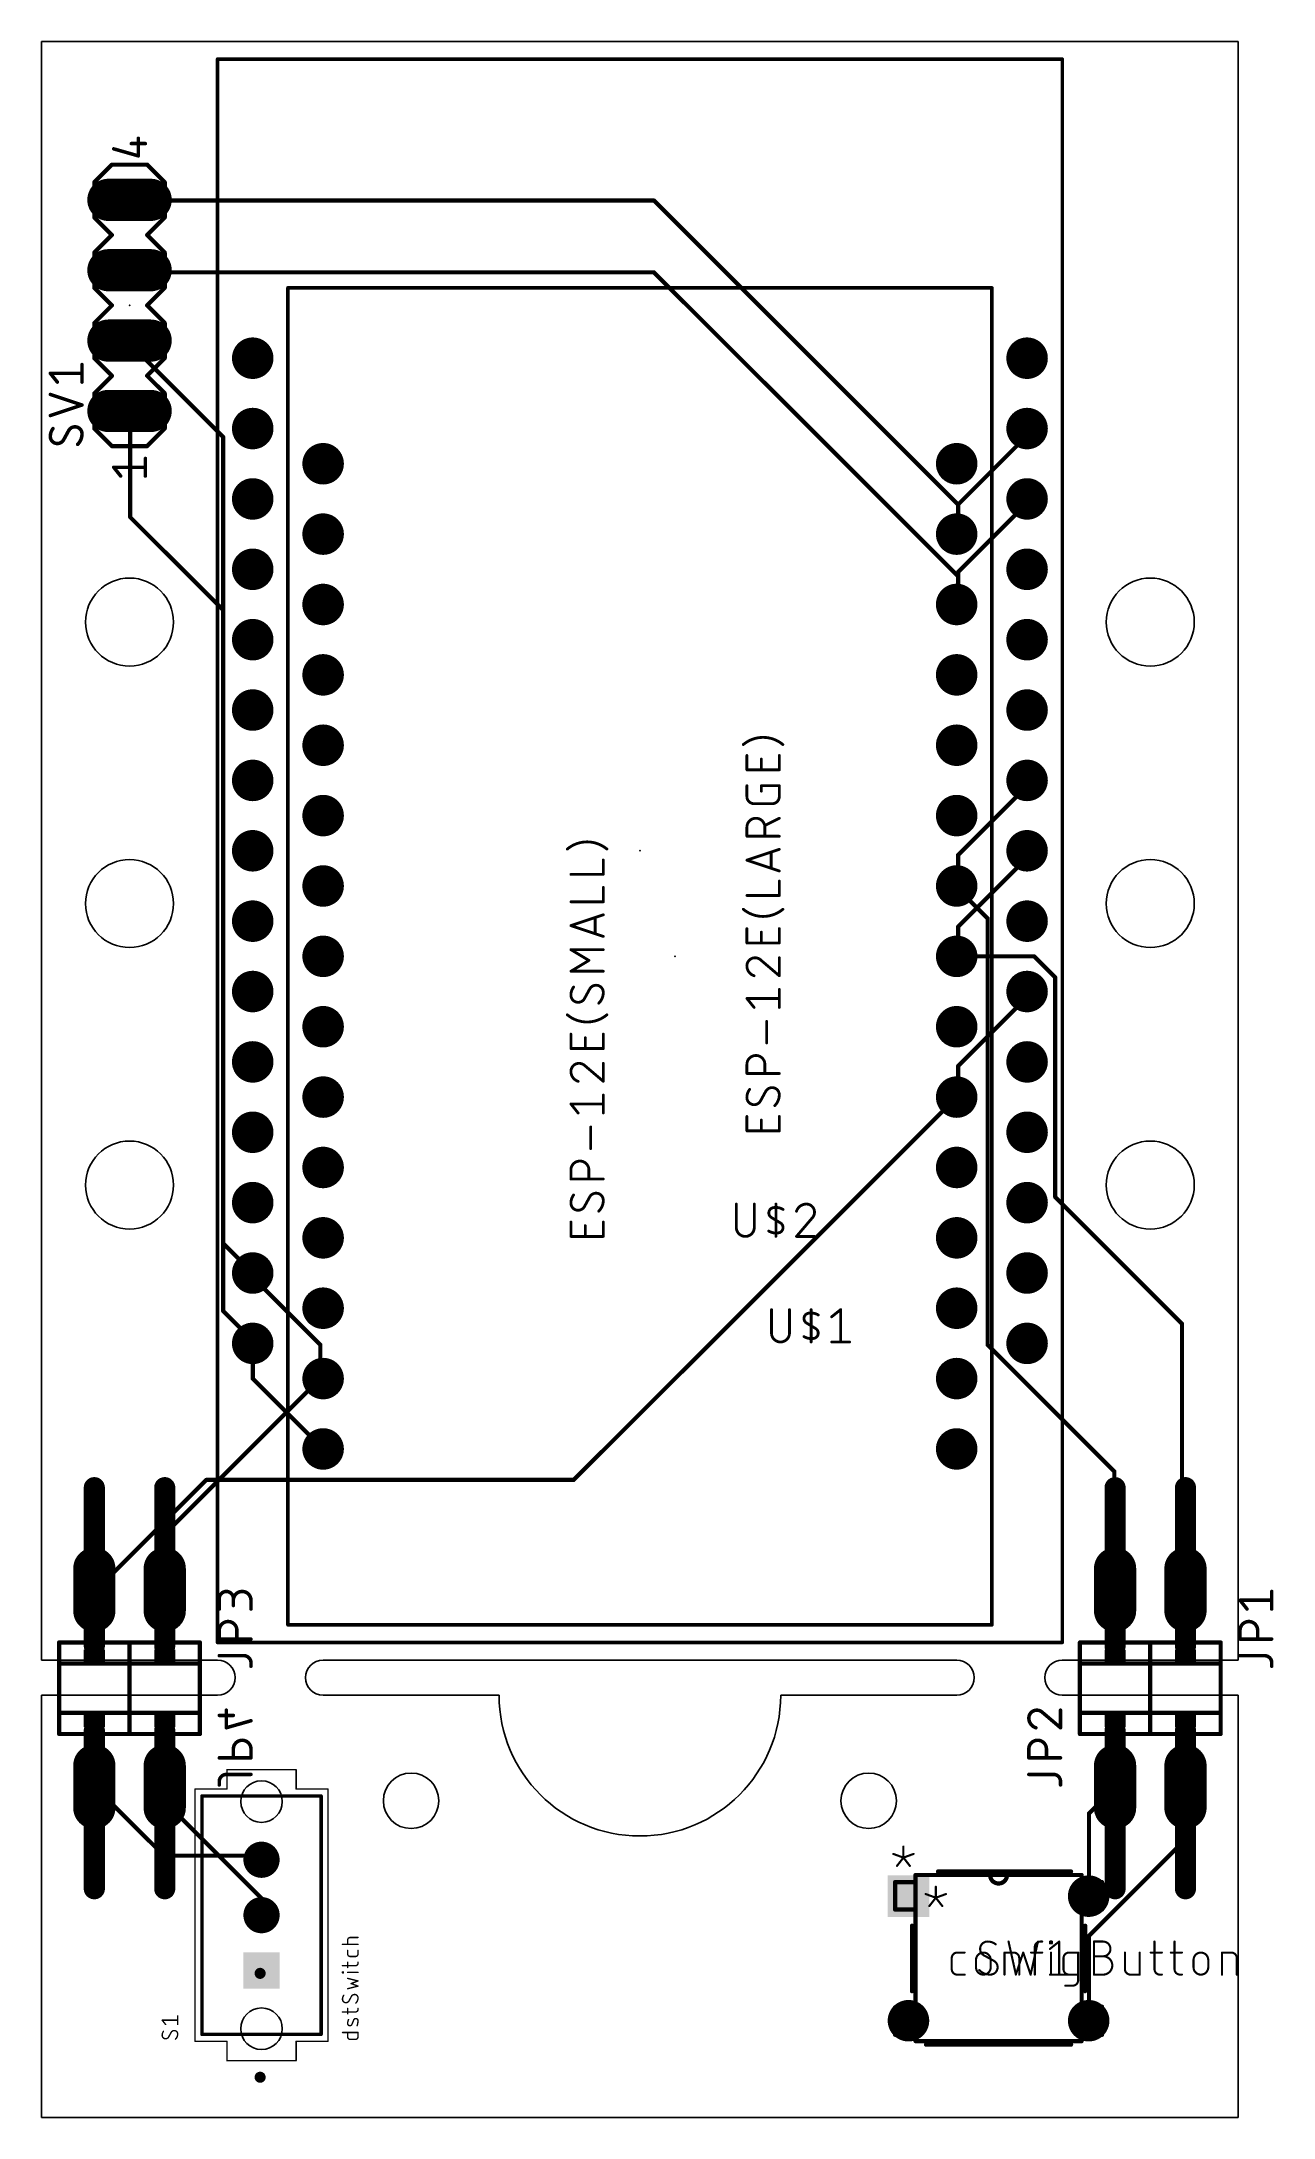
# Model space of a CAD drawing. Extents: x 0 to 1.75, y 0 to 2.95.
import ezdxf

# ---------------------------------------------------------------- set-up
doc = ezdxf.new("R2010")
doc.units = 0
for name, color, linetype in [('1', 12, 'CONTINUOUS'), ('16', 132, 'CONTINUOUS'), ('17', 110, 'CONTINUOUS'), ('20', 31, 'CONTINUOUS'), ('21', 253, 'CONTINUOUS'), ('22', 253, 'CONTINUOUS'), ('23', 53, 'CONTINUOUS'), ('24', 53, 'CONTINUOUS'), ('25', 253, 'CONTINUOUS'), ('26', 253, 'CONTINUOUS'), ('27', 253, 'CONTINUOUS'), ('39', 12, 'CONTINUOUS'), ('49', 253, 'CONTINUOUS'), ('51', 253, 'CONTINUOUS')]:
    doc.layers.add(name, color=color, linetype=linetype)

# ---------------------------------------------------------------- blocks, each defined once
blk = doc.blocks.new('RECT')
blk.add_solid([(-0.5, -0.5), (0.5, -0.5), (-0.5, 0.5), (0.5, 0.5)])
blk = doc.blocks.new('LONGP100')
at = {"const_width": 1}
blk.add_lwpolyline([(-0.5, 0), (0.5, 0)], dxfattribs=at)
at = {"const_width": 0.5}
for points in [[(-0.5, 0.25, 1), (-0.5, -0.25)], [(0.5, -0.25, 1), (0.5, 0.25)]]:
    blk.add_lwpolyline(points, format="xyb", dxfattribs=at)
blk = doc.blocks.new('SQUAREP')
blk.add_solid([(-0.5, -0.5), (0.5, -0.5), (-0.5, 0.5), (0.5, 0.5)])
blk = doc.blocks.new('ROUNDP')
at = {"const_width": 0.5}
blk.add_lwpolyline([(0, -0.25, 1), (0, 0.25, 1), (0, -0.25)], format="xyb", dxfattribs=at)

msp = doc.modelspace()

# ---------------------------------------------------------------- linework, layer by layer
at = {"layer": '1', "const_width": 0.006}
for points in [[(0.126, 2.724), (0.125, 2.725)], [(0.87, 2.724), (0.126, 2.724)], [(1.302, 2.292), (0.87, 2.724)], [(0.126, 2.622), (0.125, 2.625)], [(0.87, 2.622), (0.126, 2.622)], [(1.302, 2.19), (0.87, 2.622)], [(0.126, 2.424), (0.125, 2.425)], [(0.126, 2.274), (0.126, 2.424)], [(1.398, 2.388), (1.302, 2.292)], [(1.398, 2.4), (1.398, 2.388)], [(1.398, 2.4), (1.4, 2.4)], [(1.404, 2.298), (1.302, 2.196)], [(1.404, 2.298), (1.4, 2.3)], [(0.258, 2.142), (0.126, 2.274)], [(1.302, 2.292), (1.302, 2.25)], [(1.302, 2.25), (1.3, 2.25)], [(1.302, 2.196), (1.302, 2.19)], [(1.302, 2.19), (1.302, 2.154)], [(1.302, 2.154), (1.3, 2.15)], [(0.258, 1.146), (0.258, 2.142)], [(1.404, 1.896), (1.302, 1.794)], [(1.404, 1.896), (1.4, 1.9)], [(1.398, 1.8), (1.398, 1.788)], [(1.398, 1.8), (1.4, 1.8)], [(1.302, 1.794), (1.302, 1.752)], [(1.398, 1.788), (1.302, 1.692)], [(1.302, 1.752), (1.3, 1.75)], [(1.302, 1.692), (1.302, 1.65)], [(1.302, 1.65), (1.3, 1.65)], [(1.302, 1.65), (1.41, 1.65)], [(1.41, 1.65), (1.44, 1.62)], [(1.44, 1.62), (1.44, 1.308)], [(1.404, 1.596), (1.302, 1.494)], [(1.404, 1.596), (1.4, 1.6)], [(1.302, 1.494), (1.302, 1.452)], [(1.3, 1.45), (0.756, 0.906)], [(1.302, 1.452), (1.3, 1.45)], [(1.44, 1.308), (1.62, 1.128)], [(0.3, 1.2), (0.3, 1.194)], [(0.3, 1.194), (0.396, 1.098)], [(0.3, 1.104), (0.258, 1.146)], [(1.62, 1.128), (1.62, 0.75)], [(0.3, 1.104), (0.3, 1.1)], [(0.3, 1.05), (0.3, 1.1)], [(0.396, 1.098), (0.396, 1.05)], [(0.4, 0.95), (0.3, 1.05)], [(0.396, 1.05), (0.4, 1.05)], [(0.234, 0.906), (0.078, 0.75)], [(0.756, 0.906), (0.234, 0.906)], [(0.078, 0.75), (0.075, 0.75)], [(1.62, 0.75), (1.625, 0.75)], [(0.18, 0.468), (0.175, 0.47)], [(1.524, 0.468), (1.525, 0.47)], [(1.62, 0.468), (1.625, 0.47)], [(0.18, 0.468), (0.18, 0.444)], [(0.18, 0.444), (0.312, 0.312)], [(1.524, 0.468), (1.488, 0.432)], [(1.62, 0.468), (1.62, 0.39)], [(1.488, 0.432), (1.488, 0.318)], [(1.62, 0.39), (1.488, 0.258)], [(0.312, 0.312), (0.312, 0.288)], [(1.488, 0.318), (1.4875, 0.3145)], [(0.312, 0.288), (0.3125, 0.2875)], [(1.488, 0.258), (1.488, 0.138)], [(1.488, 0.138), (1.4875, 0.1375)]]:
    msp.add_lwpolyline(points, dxfattribs=at)
at = {"layer": '1', "const_width": 0.003}
for points in [[(0.126061, 2.726061, 1), (0.123939, 2.723939)], [(0.126, 2.7255, 1), (0.126, 2.7225)], [(0.124939, 2.722939, 1), (0.127061, 2.725061)], [(0.871061, 2.725061, 1), (0.868939, 2.722939)], [(0.87, 2.7225, 1), (0.87, 2.7255)], [(0.126423, 2.625474, 1), (0.123577, 2.624526)], [(0.126, 2.6235, 1), (0.126, 2.6205)], [(0.124577, 2.621526, 1), (0.127423, 2.622474)], [(0.871061, 2.623061, 1), (0.868939, 2.620939)], [(0.87, 2.6205, 1), (0.87, 2.6235)], [(0.126061, 2.426061, 1), (0.123939, 2.423939)], [(0.1275, 2.424, 1), (0.1245, 2.424)], [(0.124939, 2.422939, 1), (0.127061, 2.425061)], [(1.3995, 2.4, 1), (1.3965, 2.4)], [(1.398, 2.4015, 1), (1.398, 2.3985)], [(1.3965, 2.388, 1), (1.3995, 2.388)], [(1.399061, 2.386939, 1), (1.396939, 2.389061)], [(1.4, 2.3985, 1), (1.4, 2.4015)], [(1.400671, 2.301342, 1), (1.399329, 2.298658)], [(1.405061, 2.296939, 1), (1.402939, 2.299061)], [(0.127061, 2.275061, 1), (0.124939, 2.272939)], [(0.1245, 2.274, 1), (0.1275, 2.274)], [(1.3035, 2.292, 1), (1.3005, 2.292)], [(1.300939, 2.293061, 1), (1.303061, 2.290939)], [(1.300939, 2.290939, 1), (1.303061, 2.293061)], [(1.403329, 2.296658, 1), (1.404671, 2.299342)], [(1.3, 2.2515, 1), (1.3, 2.2485)], [(1.3005, 2.25, 1), (1.3035, 2.25)], [(1.302, 2.2485, 1), (1.302, 2.2515)], [(1.3035, 2.196, 1), (1.3005, 2.196)], [(1.300939, 2.197061, 1), (1.303061, 2.194939)], [(1.3035, 2.19, 1), (1.3005, 2.19)], [(1.3005, 2.19, 1), (1.3035, 2.19)], [(1.300939, 2.188939, 1), (1.303061, 2.191061)], [(1.3005, 2.154, 1), (1.3035, 2.154)], [(1.303342, 2.153329, 1), (1.300658, 2.154671)], [(0.2595, 2.142, 1), (0.2565, 2.142)], [(0.256939, 2.140939, 1), (0.259061, 2.143061)], [(1.298658, 2.150671, 1), (1.301342, 2.149329)], [(1.401061, 1.901061, 1), (1.398939, 1.898939)], [(1.405061, 1.894939, 1), (1.402939, 1.897061)], [(1.402939, 1.894939, 1), (1.405061, 1.897061)], [(1.3995, 1.8, 1), (1.3965, 1.8)], [(1.398, 1.8015, 1), (1.398, 1.7985)], [(1.4, 1.7985, 1), (1.4, 1.8015)], [(1.3035, 1.794, 1), (1.3005, 1.794)], [(1.300939, 1.795061, 1), (1.303061, 1.792939)], [(1.3965, 1.788, 1), (1.3995, 1.788)], [(1.399061, 1.786939, 1), (1.396939, 1.789061)], [(1.298939, 1.751061, 1), (1.301061, 1.748939)], [(1.3005, 1.752, 1), (1.3035, 1.752)], [(1.303061, 1.750939, 1), (1.300939, 1.753061)], [(1.3035, 1.692, 1), (1.3005, 1.692)], [(1.300939, 1.693061, 1), (1.303061, 1.690939)], [(1.3, 1.6515, 1), (1.3, 1.6485)], [(1.302, 1.6515, 1), (1.302, 1.6485)], [(1.302, 1.6485, 1), (1.302, 1.6515)], [(1.411061, 1.651061, 1), (1.408939, 1.648939)], [(1.41, 1.6485, 1), (1.41, 1.6515)], [(1.3005, 1.65, 1), (1.3035, 1.65)], [(1.4415, 1.62, 1), (1.4385, 1.62)], [(1.438939, 1.618939, 1), (1.441061, 1.621061)], [(1.401061, 1.601061, 1), (1.398939, 1.598939)], [(1.405061, 1.594939, 1), (1.402939, 1.597061)], [(1.402939, 1.594939, 1), (1.405061, 1.597061)], [(1.3035, 1.494, 1), (1.3005, 1.494)], [(1.300939, 1.495061, 1), (1.303061, 1.492939)], [(1.298939, 1.451061, 1), (1.301061, 1.448939)], [(1.301061, 1.448939, 1), (1.298939, 1.451061)], [(1.3005, 1.452, 1), (1.3035, 1.452)], [(1.303061, 1.450939, 1), (1.300939, 1.453061)], [(1.441061, 1.309061, 1), (1.438939, 1.306939)], [(1.4385, 1.308, 1), (1.4415, 1.308)], [(0.3015, 1.2, 1), (0.2985, 1.2)], [(0.301061, 1.195061, 1), (0.298939, 1.192939)], [(0.2985, 1.194, 1), (0.3015, 1.194)], [(0.259061, 1.147061, 1), (0.256939, 1.144939)], [(0.2565, 1.146, 1), (0.2595, 1.146)], [(1.6215, 1.128, 1), (1.6185, 1.128)], [(1.618939, 1.126939, 1), (1.621061, 1.129061)], [(0.3015, 1.104, 1), (0.2985, 1.104)], [(0.3015, 1.1, 1), (0.2985, 1.1)], [(0.2985, 1.1, 1), (0.3015, 1.1)], [(0.298939, 1.102939, 1), (0.301061, 1.105061)], [(0.3975, 1.098, 1), (0.3945, 1.098)], [(0.394939, 1.096939, 1), (0.397061, 1.099061)], [(0.301061, 1.051061, 1), (0.298939, 1.048939)], [(0.2985, 1.05, 1), (0.3015, 1.05)], [(0.396, 1.0515, 1), (0.396, 1.0485)], [(0.3945, 1.05, 1), (0.3975, 1.05)], [(0.4, 1.0485, 1), (0.4, 1.0515)], [(0.398939, 0.948939, 1), (0.401061, 0.951061)], [(0.234, 0.9075, 1), (0.234, 0.9045)], [(0.235061, 0.904939, 1), (0.232939, 0.907061)], [(0.754939, 0.907061, 1), (0.757061, 0.904939)], [(0.756, 0.9045, 1), (0.756, 0.9075)], [(0.075, 0.7515, 1), (0.075, 0.7485)], [(0.076939, 0.751061, 1), (0.079061, 0.748939)], [(0.078, 0.7485, 1), (0.078, 0.7515)], [(1.62, 0.7515, 1), (1.62, 0.7485)], [(1.6185, 0.75, 1), (1.6215, 0.75)], [(1.625, 0.7485, 1), (1.625, 0.7515)], [(0.175557, 0.471393, 1), (0.174443, 0.468607)], [(1.526342, 0.469329, 1), (1.523658, 0.470671)], [(1.625557, 0.468607, 1), (1.624443, 0.471393)], [(0.1815, 0.468, 1), (0.1785, 0.468)], [(0.181061, 0.445061, 1), (0.178939, 0.442939)], [(0.1785, 0.444, 1), (0.1815, 0.444)], [(0.179443, 0.466607, 1), (0.180557, 0.469393)], [(1.522658, 0.468671, 1), (1.525342, 0.467329)], [(1.525061, 0.466939, 1), (1.522939, 0.469061)], [(1.6215, 0.468, 1), (1.6185, 0.468)], [(1.619443, 0.469393, 1), (1.620557, 0.466607)], [(1.4895, 0.432, 1), (1.4865, 0.432)], [(1.486939, 0.433061, 1), (1.489061, 0.430939)], [(1.6185, 0.39, 1), (1.6215, 0.39)], [(1.621061, 0.388939, 1), (1.618939, 0.391061)], [(0.3135, 0.312, 1), (0.3105, 0.312)], [(0.310939, 0.310939, 1), (0.313061, 0.313061)], [(1.486015, 0.314712, 1), (1.488985, 0.314288)], [(1.4865, 0.318, 1), (1.4895, 0.318)], [(1.489485, 0.317788, 1), (1.486515, 0.318212)], [(0.313061, 0.289061, 1), (0.310939, 0.286939)], [(0.3105, 0.288, 1), (0.3135, 0.288)], [(0.311439, 0.286439, 1), (0.313561, 0.288561)], [(1.4895, 0.258, 1), (1.4865, 0.258)], [(1.486939, 0.259061, 1), (1.489061, 0.256939)], [(1.486439, 0.138561, 1), (1.488561, 0.136439)], [(1.4865, 0.138, 1), (1.4895, 0.138)], [(1.489061, 0.136939, 1), (1.486939, 0.139061)]]:
    msp.add_lwpolyline(points, format="xyb", dxfattribs=at)
at = {"layer": '16', "const_width": 0.006}
for points in [[(0.126, 2.52), (0.125, 2.525)], [(0.258, 2.388), (0.126, 2.52)], [(0.258, 1.242), (0.258, 2.388)], [(1.302, 1.746), (1.3, 1.75)], [(1.302, 1.746), (1.344, 1.704)], [(1.344, 1.704), (1.344, 1.098)], [(0.3, 1.2), (0.258, 1.242)], [(1.344, 1.098), (1.524, 0.918)], [(0.396, 1.05), (0.18, 0.834)], [(0.396, 1.05), (0.4, 1.05)], [(1.524, 0.918), (1.524, 0.75)], [(0.18, 0.834), (0.18, 0.75)], [(0.18, 0.75), (0.175, 0.75)], [(1.524, 0.75), (1.525, 0.75)], [(0.078, 0.468), (0.075, 0.47)], [(0.078, 0.468), (0.174, 0.372)], [(0.174, 0.372), (0.312, 0.372)], [(0.312, 0.372), (0.3125, 0.36624)]]:
    msp.add_lwpolyline(points, dxfattribs=at)
at = {"layer": '16', "const_width": 0.003}
for points in [[(0.126471, 2.525294, 1), (0.123529, 2.524706)], [(0.127061, 2.521061, 1), (0.124939, 2.518939)], [(0.124529, 2.519706, 1), (0.127471, 2.520294)], [(0.2595, 2.388, 1), (0.2565, 2.388)], [(0.256939, 2.386939, 1), (0.259061, 2.389061)], [(1.301342, 1.750671, 1), (1.298658, 1.749329)], [(1.303061, 1.747061, 1), (1.300939, 1.744939)], [(1.300658, 1.745329, 1), (1.303342, 1.746671)], [(1.3455, 1.704, 1), (1.3425, 1.704)], [(1.342939, 1.702939, 1), (1.345061, 1.705061)], [(0.259061, 1.243061, 1), (0.256939, 1.240939)], [(0.2565, 1.242, 1), (0.2595, 1.242)], [(0.298939, 1.198939, 1), (0.301061, 1.201061)], [(1.345061, 1.099061, 1), (1.342939, 1.096939)], [(1.3425, 1.098, 1), (1.3455, 1.098)], [(0.396, 1.0515, 1), (0.396, 1.0485)], [(0.397061, 1.048939, 1), (0.394939, 1.051061)], [(0.4, 1.0485, 1), (0.4, 1.0515)], [(1.5255, 0.918, 1), (1.5225, 0.918)], [(1.522939, 0.916939, 1), (1.525061, 0.919061)], [(0.1815, 0.834, 1), (0.1785, 0.834)], [(0.178939, 0.835061, 1), (0.181061, 0.832939)], [(0.175, 0.7515, 1), (0.175, 0.7485)], [(0.1785, 0.75, 1), (0.1815, 0.75)], [(0.18, 0.7485, 1), (0.18, 0.7515)], [(1.524, 0.7515, 1), (1.524, 0.7485)], [(1.5225, 0.75, 1), (1.5255, 0.75)], [(1.525, 0.7485, 1), (1.525, 0.7515)], [(0.075832, 0.471248, 1), (0.074168, 0.468752)], [(0.079061, 0.469061, 1), (0.076939, 0.466939)], [(0.077168, 0.466752, 1), (0.078832, 0.469248)], [(0.174, 0.3735, 1), (0.174, 0.3705)], [(0.172939, 0.370939, 1), (0.175061, 0.373061)], [(0.313494, 0.37213, 1), (0.310506, 0.37187)], [(0.311006, 0.36611, 1), (0.313994, 0.36637)], [(0.312, 0.3705, 1), (0.312, 0.3735)]]:
    msp.add_lwpolyline(points, format="xyb", dxfattribs=at)
at = {"layer": '20'}
for p, q in [((1.7, 2.95), (0, 2.95)), ((0, 0.65), (0, 2.95)), ((1.7, 0.65), (1.7, 2.95)), ((0, 0.65), (0.25, 0.65)), ((0.4, 0.65), (1.3, 0.65)), ((1.45, 0.65), (1.7, 0.65)), ((0, 0.6), (0.25, 0.6)), ((0, 0), (0, 0.6)), ((0.4, 0.6), (0.65, 0.6)), ((1.05, 0.6), (1.3, 0.6)), ((1.45, 0.6), (1.7, 0.6)), ((1.7, 0), (1.7, 0.6)), ((0, 0), (1.7, 0))]:
    msp.add_line(p, q, dxfattribs=at)
for centre, radius in [((0.125, 2.125), 0.0625), ((1.575, 2.125), 0.0625), ((0.125, 1.725), 0.0625), ((1.575, 1.725), 0.0625), ((0.125, 1.325), 0.0625), ((1.575, 1.325), 0.0625), ((0.3125, 0.448917), 0.029528), ((0.525, 0.45), 0.03937), ((1.175, 0.45), 0.03937), ((0.3125, 0.126083), 0.029528)]:
    msp.add_circle(centre, radius, dxfattribs=at)
for centre, radius, start, end in [((0.25, 0.625), 0.025, 270, 90), ((0.4, 0.625), 0.025, 90, 270), ((1.3, 0.625), 0.025, 270, 90), ((1.45, 0.625), 0.025, 90, 270), ((0.85, 0.6), 0.2, 180, 0)]:
    msp.add_arc(centre, radius, start, end, dxfattribs=at)
at = {"layer": '21'}
for points, const_width in [([(0.25, 2.925), (1.45, 2.925)], 0.005), ([(0.25, 0.675), (0.25, 2.925)], 0.005), ([(1.45, 2.925), (1.45, 0.675)], 0.005), ([(0.1275, 2.805), (0.1475, 2.805)], 0.005), ([(0.1375, 2.7875), (0.1375, 2.8125)], 0.005), ([(0.075, 2.75), (0.1, 2.775)], 0.006), ([(0.1, 2.775), (0.15, 2.775)], 0.006), ([(0.1025, 2.7975), (0.1375, 2.7875)], 0.005), ([(0.15, 2.775), (0.175, 2.75)], 0.006), ([(0.075, 2.7), (0.075, 2.75)], 0.006), ([(0.175, 2.75), (0.175, 2.7)], 0.006), ([(0.075, 2.7), (0.1, 2.675)], 0.006), ([(0.15, 2.675), (0.175, 2.7)], 0.006), ([(0.075, 2.65), (0.1, 2.675)], 0.006), ([(0.15, 2.675), (0.175, 2.65)], 0.006), ([(0.075, 2.6), (0.075, 2.65)], 0.006), ([(0.175, 2.65), (0.175, 2.6)], 0.006), ([(0.1, 2.575), (0.075, 2.6)], 0.006), ([(0.175, 2.6), (0.15, 2.575)], 0.006), ([(0.35, 2.6), (1.35, 2.6)], 0.005), ([(0.35, 0.7), (0.35, 2.6)], 0.005), ([(1.35, 2.6), (1.35, 0.7)], 0.005), ([(0.075, 2.55), (0.1, 2.575)], 0.006), ([(0.15, 2.575), (0.175, 2.55)], 0.006), ([(0.075, 2.5), (0.075, 2.55)], 0.006), ([(0.175, 2.55), (0.175, 2.5)], 0.006), ([(0.1, 2.475), (0.075, 2.5)], 0.006), ([(0.075, 2.45), (0.1, 2.475)], 0.006), ([(0.175, 2.5), (0.15, 2.475)], 0.006), ([(0.15, 2.475), (0.175, 2.45)], 0.006), ([(0.075, 2.4), (0.075, 2.45)], 0.006), ([(0.175, 2.45), (0.175, 2.4)], 0.006), ([(0.075, 2.4), (0.1, 2.375)], 0.006), ([(0.15, 2.375), (0.175, 2.4)], 0.006), ([(0.1, 2.375), (0.15, 2.375)], 0.006), ([(0.1125, 2.3325), (0.1025, 2.345)], 0.005), ([(0.1025, 2.345), (0.1475, 2.345)], 0.005), ([(0.1475, 2.3325), (0.1475, 2.3575)], 0.005), ([(1.525, 0.895), (1.525, 0.67)], 0.03), ([(1.625, 0.895), (1.625, 0.67)], 0.03), ([(1.35, 0.7), (0.35, 0.7)], 0.005), ([(0.125, 0.675), (0.025, 0.675)], 0.006), ([(0.025, 0.675), (0.025, 0.575)], 0.006), ([(0.225, 0.675), (0.125, 0.675)], 0.006), ([(0.125, 0.675), (0.125, 0.575)], 0.006), ([(0.225, 0.575), (0.225, 0.675)], 0.006), ([(1.45, 0.675), (0.25, 0.675)], 0.005), ([(1.575, 0.675), (1.475, 0.675)], 0.006), ([(1.475, 0.675), (1.475, 0.575)], 0.006), ([(1.675, 0.675), (1.575, 0.675)], 0.006), ([(1.575, 0.675), (1.575, 0.575)], 0.006), ([(1.675, 0.575), (1.675, 0.675)], 0.006), ([(1.575, 0.645), (1.475, 0.645)], 0.006), ([(1.475, 0.645), (1.475, 0.545)], 0.006), ([(1.575, 0.545), (1.575, 0.645)], 0.006), ([(1.675, 0.645), (1.575, 0.645)], 0.006), ([(1.675, 0.545), (1.675, 0.645)], 0.006), ([(0.025, 0.575), (0.125, 0.575)], 0.006), ([(0.075, 0.325), (0.075, 0.55)], 0.03), ([(0.125, 0.575), (0.225, 0.575)], 0.006), ([(0.175, 0.325), (0.175, 0.55)], 0.03), ([(1.475, 0.575), (1.575, 0.575)], 0.006), ([(1.525, 0.325), (1.525, 0.55)], 0.03), ([(1.575, 0.575), (1.675, 0.575)], 0.006), ([(1.625, 0.325), (1.625, 0.55)], 0.03), ([(1.475, 0.545), (1.575, 0.545)], 0.006), ([(1.575, 0.545), (1.675, 0.545)], 0.006), ([(0.257382, 0.456791), (0.227854, 0.456791)], 0.005), ([(0.227854, 0.456791), (0.227854, 0.118209)], 0.005), ([(0.397146, 0.456791), (0.367618, 0.456791)], 0.005), ([(0.397146, 0.118209), (0.397146, 0.456791)], 0.005), ([(1.224361, 0.384944), (1.224361, 0.369278)], 0.003), ([(1.224361, 0.369278), (1.21, 0.3745)], 0.003), ([(1.215222, 0.357528), (1.224361, 0.369278)], 0.003), ([(1.224361, 0.369278), (1.238722, 0.3745)], 0.003), ([(1.224361, 0.369278), (1.2335, 0.357528)], 0.003), ([(1.4625, 0.3495), (1.2735, 0.3495)], 0.006), ([(1.2365, 0.2725), (1.2365, 0.1795)], 0.006), ([(1.4825, 0.1795), (1.4825, 0.2725)], 0.006), ([(1.410987, 0.203), (1.410987, 0.242167)], 0.003), ([(1.418821, 0.25), (1.421432, 0.25)], 0.003), ([(1.432593, 0.247389), (1.432593, 0.25)], 0.003), ([(1.432593, 0.25), (1.435204, 0.25)], 0.003), ([(1.435204, 0.247389), (1.432593, 0.247389)], 0.003), ([(1.435204, 0.25), (1.435204, 0.247389)], 0.003), ([(1.494926, 0.203), (1.494926, 0.25)], 0.003), ([(1.494926, 0.25), (1.507981, 0.25)], 0.003), ([(1.580969, 0.25), (1.580969, 0.210833)], 0.003), ([(1.609469, 0.25), (1.609469, 0.210833)], 0.003), ([(1.293, 0.210833), (1.293, 0.2265)], 0.003), ([(1.300833, 0.234333), (1.311278, 0.234333)], 0.003), ([(1.327454, 0.213444), (1.327454, 0.223889)], 0.003), ([(1.348343, 0.223889), (1.348343, 0.213444)], 0.003), ([(1.367954, 0.203), (1.367954, 0.234333)], 0.003), ([(1.367954, 0.234333), (1.38101, 0.234333)], 0.003), ([(1.388843, 0.2265), (1.388843, 0.203)], 0.003), ([(1.405765, 0.234333), (1.421432, 0.234333)], 0.003), ([(1.433898, 0.203), (1.433898, 0.234333)], 0.003), ([(1.451751, 0.210833), (1.451751, 0.2265)], 0.003), ([(1.459584, 0.234333), (1.47264, 0.234333)], 0.003), ([(1.47264, 0.234333), (1.47264, 0.195167)], 0.003), ([(1.494926, 0.229111), (1.507981, 0.229111)], 0.003), ([(1.538954, 0.234333), (1.538954, 0.210833)], 0.003), ([(1.559843, 0.203), (1.559843, 0.234333)], 0.003), ([(1.575747, 0.234333), (1.591413, 0.234333)], 0.003), ([(1.604246, 0.234333), (1.619913, 0.234333)], 0.003), ([(1.636453, 0.213444), (1.636453, 0.223889)], 0.003), ([(1.657342, 0.223889), (1.657342, 0.213444)], 0.003), ([(1.676953, 0.203), (1.676953, 0.234333)], 0.003), ([(1.676953, 0.234333), (1.690009, 0.234333)], 0.003), ([(1.697842, 0.2265), (1.697842, 0.203)], 0.003), ([(1.311278, 0.203), (1.300833, 0.203)], 0.003), ([(1.464806, 0.187333), (1.454362, 0.187333)], 0.003), ([(1.47264, 0.203), (1.459584, 0.203)], 0.003), ([(1.507981, 0.203), (1.494926, 0.203)], 0.003), ([(1.546787, 0.203), (1.559843, 0.203)], 0.003), ([(1.588802, 0.203), (1.591413, 0.203)], 0.003), ([(1.617302, 0.203), (1.619913, 0.203)], 0.003), ([(0.227854, 0.118209), (0.257382, 0.118209)], 0.005), ([(0.363681, 0.118209), (0.397146, 0.118209)], 0.005), ([(1.2565, 0.1035), (1.4625, 0.1035)], 0.006)]:
    msp.add_lwpolyline(points, dxfattribs=dict(at, const_width=const_width))
for points, const_width in [([(0.25, 2.92625, 1), (0.25, 2.92375)], 0.0025), ([(0.25125, 2.925, 1), (0.24875, 2.925)], 0.0025), ([(1.45125, 2.925, 1), (1.44875, 2.925)], 0.0025), ([(1.45, 2.92375, 1), (1.45, 2.92625)], 0.0025), ([(0.1275, 2.80625, 1), (0.1275, 2.80375)], 0.0025), ([(0.13875, 2.8125, 1), (0.13625, 2.8125)], 0.0025), ([(0.1475, 2.80375, 1), (0.1475, 2.80625)], 0.0025), ([(0.1, 2.7765, 1), (0.1, 2.7735)], 0.003), ([(0.101061, 2.773939, 1), (0.098939, 2.776061)], 0.003), ([(0.102843, 2.798702, 1), (0.102157, 2.796298)], 0.0025), ([(0.13625, 2.7875, 1), (0.13875, 2.7875)], 0.0025), ([(0.137157, 2.786298, 1), (0.137843, 2.788702)], 0.0025), ([(0.151061, 2.776061, 1), (0.148939, 2.773939)], 0.003), ([(0.15, 2.7735, 1), (0.15, 2.7765)], 0.003), ([(0.0765, 2.75, 1), (0.0735, 2.75)], 0.003), ([(0.073939, 2.751061, 1), (0.076061, 2.748939)], 0.003), ([(0.1765, 2.75, 1), (0.1735, 2.75)], 0.003), ([(0.173939, 2.748939, 1), (0.176061, 2.751061)], 0.003), ([(0.076061, 2.701061, 1), (0.073939, 2.698939)], 0.003), ([(0.0735, 2.7, 1), (0.0765, 2.7)], 0.003), ([(0.1735, 2.7, 1), (0.1765, 2.7)], 0.003), ([(0.176061, 2.698939, 1), (0.173939, 2.701061)], 0.003), ([(0.101061, 2.673939, 1), (0.098939, 2.676061)], 0.003), ([(0.098939, 2.673939, 1), (0.101061, 2.676061)], 0.003), ([(0.151061, 2.676061, 1), (0.148939, 2.673939)], 0.003), ([(0.148939, 2.676061, 1), (0.151061, 2.673939)], 0.003), ([(0.0765, 2.65, 1), (0.0735, 2.65)], 0.003), ([(0.073939, 2.651061, 1), (0.076061, 2.648939)], 0.003), ([(0.1765, 2.65, 1), (0.1735, 2.65)], 0.003), ([(0.173939, 2.648939, 1), (0.176061, 2.651061)], 0.003), ([(0.076061, 2.601061, 1), (0.073939, 2.598939)], 0.003), ([(0.0735, 2.6, 1), (0.0765, 2.6)], 0.003), ([(0.1735, 2.6, 1), (0.1765, 2.6)], 0.003), ([(0.176061, 2.598939, 1), (0.173939, 2.601061)], 0.003), ([(0.35, 2.60125, 1), (0.35, 2.59875)], 0.0025), ([(0.35125, 2.6, 1), (0.34875, 2.6)], 0.0025), ([(1.35125, 2.6, 1), (1.34875, 2.6)], 0.0025), ([(1.35, 2.59875, 1), (1.35, 2.60125)], 0.0025), ([(0.101061, 2.573939, 1), (0.098939, 2.576061)], 0.003), ([(0.098939, 2.573939, 1), (0.101061, 2.576061)], 0.003), ([(0.151061, 2.576061, 1), (0.148939, 2.573939)], 0.003), ([(0.148939, 2.576061, 1), (0.151061, 2.573939)], 0.003), ([(0.0765, 2.55, 1), (0.0735, 2.55)], 0.003), ([(0.073939, 2.551061, 1), (0.076061, 2.548939)], 0.003), ([(0.1765, 2.55, 1), (0.1735, 2.55)], 0.003), ([(0.173939, 2.548939, 1), (0.176061, 2.551061)], 0.003), ([(0.076061, 2.501061, 1), (0.073939, 2.498939)], 0.003), ([(0.0735, 2.5, 1), (0.0765, 2.5)], 0.003), ([(0.101061, 2.473939, 1), (0.098939, 2.476061)], 0.003), ([(0.151061, 2.476061, 1), (0.148939, 2.473939)], 0.003), ([(0.1735, 2.5, 1), (0.1765, 2.5)], 0.003), ([(0.176061, 2.498939, 1), (0.173939, 2.501061)], 0.003), ([(0.0765, 2.45, 1), (0.0735, 2.45)], 0.003), ([(0.073939, 2.451061, 1), (0.076061, 2.448939)], 0.003), ([(0.098939, 2.473939, 1), (0.101061, 2.476061)], 0.003), ([(0.148939, 2.476061, 1), (0.151061, 2.473939)], 0.003), ([(0.1765, 2.45, 1), (0.1735, 2.45)], 0.003), ([(0.173939, 2.448939, 1), (0.176061, 2.451061)], 0.003), ([(0.076061, 2.401061, 1), (0.073939, 2.398939)], 0.003), ([(0.0735, 2.4, 1), (0.0765, 2.4)], 0.003), ([(0.1735, 2.4, 1), (0.1765, 2.4)], 0.003), ([(0.176061, 2.398939, 1), (0.173939, 2.401061)], 0.003), ([(0.1, 2.3765, 1), (0.1, 2.3735)], 0.003), ([(0.098939, 2.373939, 1), (0.101061, 2.376061)], 0.003), ([(0.14875, 2.3575, 1), (0.14625, 2.3575)], 0.0025), ([(0.148939, 2.376061, 1), (0.151061, 2.373939)], 0.003), ([(0.15, 2.3735, 1), (0.15, 2.3765)], 0.003), ([(0.103476, 2.345781, 1), (0.101524, 2.344219)], 0.0025), ([(0.1025, 2.34625, 1), (0.1025, 2.34375)], 0.0025), ([(0.111524, 2.331719, 1), (0.113476, 2.333281)], 0.0025), ([(0.14625, 2.3325, 1), (0.14875, 2.3325)], 0.0025), ([(0.1475, 2.34375, 1), (0.1475, 2.34625)], 0.0025), ([(1.5325, 0.895, 1), (1.5175, 0.895)], 0.015), ([(1.6325, 0.895, 1), (1.6175, 0.895)], 0.015), ([(0.35, 0.70125, 1), (0.35, 0.69875)], 0.0025), ([(0.34875, 0.7, 1), (0.35125, 0.7)], 0.0025), ([(1.34875, 0.7, 1), (1.35125, 0.7)], 0.0025), ([(1.35, 0.69875, 1), (1.35, 0.70125)], 0.0025), ([(0.025, 0.6765, 1), (0.025, 0.6735)], 0.003), ([(0.0265, 0.675, 1), (0.0235, 0.675)], 0.003), ([(0.125, 0.6765, 1), (0.125, 0.6735)], 0.003), ([(0.1265, 0.675, 1), (0.1235, 0.675)], 0.003), ([(0.125, 0.6735, 1), (0.125, 0.6765)], 0.003), ([(0.2265, 0.675, 1), (0.2235, 0.675)], 0.003), ([(0.225, 0.6735, 1), (0.225, 0.6765)], 0.003), ([(0.25, 0.67625, 1), (0.25, 0.67375)], 0.0025), ([(0.24875, 0.675, 1), (0.25125, 0.675)], 0.0025), ([(1.44875, 0.675, 1), (1.45125, 0.675)], 0.0025), ([(1.45, 0.67375, 1), (1.45, 0.67625)], 0.0025), ([(1.475, 0.6765, 1), (1.475, 0.6735)], 0.003), ([(1.4765, 0.675, 1), (1.4735, 0.675)], 0.003), ([(1.5175, 0.67, 1), (1.5325, 0.67)], 0.015), ([(1.575, 0.6765, 1), (1.575, 0.6735)], 0.003), ([(1.5765, 0.675, 1), (1.5735, 0.675)], 0.003), ([(1.575, 0.6735, 1), (1.575, 0.6765)], 0.003), ([(1.6175, 0.67, 1), (1.6325, 0.67)], 0.015), ([(1.6765, 0.675, 1), (1.6735, 0.675)], 0.003), ([(1.675, 0.6735, 1), (1.675, 0.6765)], 0.003), ([(1.475, 0.6465, 1), (1.475, 0.6435)], 0.003), ([(1.4765, 0.645, 1), (1.4735, 0.645)], 0.003), ([(1.5765, 0.645, 1), (1.5735, 0.645)], 0.003), ([(1.575, 0.6465, 1), (1.575, 0.6435)], 0.003), ([(1.575, 0.6435, 1), (1.575, 0.6465)], 0.003), ([(1.6765, 0.645, 1), (1.6735, 0.645)], 0.003), ([(1.675, 0.6435, 1), (1.675, 0.6465)], 0.003), ([(0.025, 0.5765, 1), (0.025, 0.5735)], 0.003), ([(0.0235, 0.575, 1), (0.0265, 0.575)], 0.003), ([(0.0825, 0.55, 1), (0.0675, 0.55)], 0.015), ([(0.125, 0.5765, 1), (0.125, 0.5735)], 0.003), ([(0.1235, 0.575, 1), (0.1265, 0.575)], 0.003), ([(0.125, 0.5735, 1), (0.125, 0.5765)], 0.003), ([(0.1825, 0.55, 1), (0.1675, 0.55)], 0.015), ([(0.2235, 0.575, 1), (0.2265, 0.575)], 0.003), ([(0.225, 0.5735, 1), (0.225, 0.5765)], 0.003), ([(1.475, 0.5765, 1), (1.475, 0.5735)], 0.003), ([(1.4735, 0.575, 1), (1.4765, 0.575)], 0.003), ([(1.5325, 0.55, 1), (1.5175, 0.55)], 0.015), ([(1.575, 0.5765, 1), (1.575, 0.5735)], 0.003), ([(1.5735, 0.575, 1), (1.5765, 0.575)], 0.003), ([(1.575, 0.5735, 1), (1.575, 0.5765)], 0.003), ([(1.6325, 0.55, 1), (1.6175, 0.55)], 0.015), ([(1.6735, 0.575, 1), (1.6765, 0.575)], 0.003), ([(1.675, 0.5735, 1), (1.675, 0.5765)], 0.003), ([(1.475, 0.5465, 1), (1.475, 0.5435)], 0.003), ([(1.4735, 0.545, 1), (1.4765, 0.545)], 0.003), ([(1.575, 0.5465, 1), (1.575, 0.5435)], 0.003), ([(1.5735, 0.545, 1), (1.5765, 0.545)], 0.003), ([(1.575, 0.5435, 1), (1.575, 0.5465)], 0.003), ([(1.6735, 0.545, 1), (1.6765, 0.545)], 0.003), ([(1.675, 0.5435, 1), (1.675, 0.5465)], 0.003), ([(0.227854, 0.458041, 1), (0.227854, 0.455541)], 0.0025), ([(0.229104, 0.456791, 1), (0.226604, 0.456791)], 0.0025), ([(0.257382, 0.455541, 1), (0.257382, 0.458041)], 0.0025), ([(0.367618, 0.458041, 1), (0.367618, 0.455541)], 0.0025), ([(0.398396, 0.456791, 1), (0.395896, 0.456791)], 0.0025), ([(0.397146, 0.455541, 1), (0.397146, 0.458041)], 0.0025), ([(1.225111, 0.384944, 1), (1.223611, 0.384944)], 0.0015), ([(1.210256, 0.375205, 1), (1.209744, 0.373795)], 0.0015), ([(1.21463, 0.357988, 1), (1.215814, 0.357067)], 0.0015), ([(1.224953, 0.369738, 1), (1.223769, 0.368817)], 0.0015), ([(1.224105, 0.369983, 1), (1.224617, 0.368573)], 0.0015), ([(1.223611, 0.369278, 1), (1.225111, 0.369278)], 0.0015), ([(1.224953, 0.368817, 1), (1.223769, 0.369738)], 0.0015), ([(1.224105, 0.368573, 1), (1.224617, 0.369983)], 0.0015), ([(1.232908, 0.357067, 1), (1.234092, 0.357988)], 0.0015), ([(1.238979, 0.373795, 1), (1.238466, 0.375205)], 0.0015), ([(0.0675, 0.325, 1), (0.0825, 0.325)], 0.015), ([(0.1675, 0.325, 1), (0.1825, 0.325)], 0.015), ([(1.2735, 0.351, 1), (1.2735, 0.348)], 0.003), ([(1.4625, 0.348, 1), (1.4625, 0.351)], 0.003), ([(1.5175, 0.325, 1), (1.5325, 0.325)], 0.015), ([(1.6175, 0.325, 1), (1.6325, 0.325)], 0.015), ([(1.238, 0.2725, 1), (1.235, 0.2725)], 0.003), ([(1.484, 0.2725, 1), (1.481, 0.2725)], 0.003), ([(1.418821, 0.25, 0.414209), (1.410987, 0.242167)], 0.003), ([(1.411737, 0.242167, 1), (1.410237, 0.242167)], 0.0015), ([(1.410237, 0.242167, 1), (1.411737, 0.242167)], 0.0015), ([(1.418821, 0.25075, 1), (1.418821, 0.24925)], 0.0015), ([(1.418821, 0.24925, 1), (1.418821, 0.25075)], 0.0015), ([(1.421432, 0.24925, 1), (1.421432, 0.25075)], 0.0015), ([(1.433343, 0.25, 1), (1.431843, 0.25)], 0.0015), ([(1.432593, 0.25075, 1), (1.432593, 0.24925)], 0.0015), ([(1.432593, 0.248139, 1), (1.432593, 0.246639)], 0.0015), ([(1.431843, 0.247389, 1), (1.433343, 0.247389)], 0.0015), ([(1.435954, 0.25, 1), (1.434454, 0.25)], 0.0015), ([(1.434454, 0.247389, 1), (1.435954, 0.247389)], 0.0015), ([(1.435204, 0.24925, 1), (1.435204, 0.25075)], 0.0015), ([(1.435204, 0.246639, 1), (1.435204, 0.248139)], 0.0015), ([(1.495676, 0.25, 1), (1.494176, 0.25)], 0.0015), ([(1.494926, 0.25075, 1), (1.494926, 0.24925)], 0.0015), ([(1.507981, 0.229111, 1), (1.507981, 0.25)], 0.003), ([(1.507981, 0.25075, 1), (1.507981, 0.24925)], 0.0015), ([(1.507981, 0.24925, 1), (1.507981, 0.25075)], 0.0015), ([(1.581719, 0.25, 1), (1.580219, 0.25)], 0.0015), ([(1.610219, 0.25, 1), (1.608719, 0.25)], 0.0015), ([(1.300833, 0.234333, 0.414218), (1.293, 0.2265)], 0.003), ([(1.29375, 0.2265, 1), (1.29225, 0.2265)], 0.0015), ([(1.29225, 0.2265, 1), (1.29375, 0.2265)], 0.0015), ([(1.293, 0.210833, 0.414214), (1.300833, 0.203)], 0.003), ([(1.29375, 0.210833, 1), (1.29225, 0.210833)], 0.0015), ([(1.29225, 0.210833, 1), (1.29375, 0.210833)], 0.0015), ([(1.300833, 0.235083, 1), (1.300833, 0.233583)], 0.0015), ([(1.300833, 0.233583, 1), (1.300833, 0.235083)], 0.0015), ([(1.311278, 0.233583, 1), (1.311278, 0.235083)], 0.0015), ([(1.348343, 0.223889, 1), (1.327454, 0.223889)], 0.003), ([(1.328204, 0.223889, 1), (1.326704, 0.223889)], 0.0015), ([(1.326704, 0.223889, 1), (1.328204, 0.223889)], 0.0015), ([(1.327454, 0.213444, 1), (1.348343, 0.213444)], 0.003), ([(1.328204, 0.213444, 1), (1.326704, 0.213444)], 0.0015), ([(1.326704, 0.213444, 1), (1.328204, 0.213444)], 0.0015), ([(1.349093, 0.223889, 1), (1.347593, 0.223889)], 0.0015), ([(1.347593, 0.223889, 1), (1.349093, 0.223889)], 0.0015), ([(1.349093, 0.213444, 1), (1.347593, 0.213444)], 0.0015), ([(1.347593, 0.213444, 1), (1.349093, 0.213444)], 0.0015), ([(1.368704, 0.234333, 1), (1.367204, 0.234333)], 0.0015), ([(1.367954, 0.235083, 1), (1.367954, 0.233583)], 0.0015), ([(1.388843, 0.2265, 0.414214), (1.38101, 0.234333)], 0.003), ([(1.38101, 0.235083, 1), (1.38101, 0.233583)], 0.0015), ([(1.38101, 0.233583, 1), (1.38101, 0.235083)], 0.0015), ([(1.389593, 0.2265, 1), (1.388093, 0.2265)], 0.0015), ([(1.388093, 0.2265, 1), (1.389593, 0.2265)], 0.0015), ([(1.405765, 0.235083, 1), (1.405765, 0.233583)], 0.0015), ([(1.421432, 0.233583, 1), (1.421432, 0.235083)], 0.0015), ([(1.434648, 0.234333, 1), (1.433148, 0.234333)], 0.0015), ([(1.459584, 0.234333, 0.414218), (1.451751, 0.2265)], 0.003), ([(1.452501, 0.2265, 1), (1.451001, 0.2265)], 0.0015), ([(1.451001, 0.2265, 1), (1.452501, 0.2265)], 0.0015), ([(1.451751, 0.210833, 0.414214), (1.459584, 0.203)], 0.003), ([(1.452501, 0.210833, 1), (1.451001, 0.210833)], 0.0015), ([(1.451001, 0.210833, 1), (1.452501, 0.210833)], 0.0015), ([(1.459584, 0.235083, 1), (1.459584, 0.233583)], 0.0015), ([(1.459584, 0.233583, 1), (1.459584, 0.235083)], 0.0015), ([(1.47339, 0.234333, 1), (1.47189, 0.234333)], 0.0015), ([(1.47264, 0.233583, 1), (1.47264, 0.235083)], 0.0015), ([(1.494926, 0.229861, 1), (1.494926, 0.228361)], 0.0015), ([(1.507981, 0.203, 1), (1.507981, 0.229111)], 0.003), ([(1.507981, 0.229861, 1), (1.507981, 0.228361)], 0.0015), ([(1.507981, 0.229861, 1), (1.507981, 0.228361)], 0.0015), ([(1.507981, 0.228361, 1), (1.507981, 0.229861)], 0.0015), ([(1.539704, 0.234333, 1), (1.538204, 0.234333)], 0.0015), ([(1.538954, 0.210833, 0.414214), (1.546787, 0.203)], 0.003), ([(1.539704, 0.210833, 1), (1.538204, 0.210833)], 0.0015), ([(1.538204, 0.210833, 1), (1.539704, 0.210833)], 0.0015), ([(1.560593, 0.234333, 1), (1.559093, 0.234333)], 0.0015), ([(1.575747, 0.235083, 1), (1.575747, 0.233583)], 0.0015), ([(1.580969, 0.210833, 0.414214), (1.588802, 0.203)], 0.003), ([(1.581719, 0.210833, 1), (1.580219, 0.210833)], 0.0015), ([(1.580219, 0.210833, 1), (1.581719, 0.210833)], 0.0015), ([(1.591413, 0.233583, 1), (1.591413, 0.235083)], 0.0015), ([(1.604246, 0.235083, 1), (1.604246, 0.233583)], 0.0015), ([(1.609469, 0.210833, 0.414214), (1.617302, 0.203)], 0.003), ([(1.610219, 0.210833, 1), (1.608719, 0.210833)], 0.0015), ([(1.608719, 0.210833, 1), (1.610219, 0.210833)], 0.0015), ([(1.619913, 0.233583, 1), (1.619913, 0.235083)], 0.0015), ([(1.657342, 0.223889, 1), (1.636453, 0.223889)], 0.003), ([(1.637203, 0.223889, 1), (1.635703, 0.223889)], 0.0015), ([(1.635703, 0.223889, 1), (1.637203, 0.223889)], 0.0015), ([(1.636453, 0.213444, 1), (1.657342, 0.213444)], 0.003), ([(1.637203, 0.213444, 1), (1.635703, 0.213444)], 0.0015), ([(1.635703, 0.213444, 1), (1.637203, 0.213444)], 0.0015), ([(1.658092, 0.223889, 1), (1.656592, 0.223889)], 0.0015), ([(1.656592, 0.223889, 1), (1.658092, 0.223889)], 0.0015), ([(1.658092, 0.213444, 1), (1.656592, 0.213444)], 0.0015), ([(1.656592, 0.213444, 1), (1.658092, 0.213444)], 0.0015), ([(1.677703, 0.234333, 1), (1.676203, 0.234333)], 0.0015), ([(1.676953, 0.235083, 1), (1.676953, 0.233583)], 0.0015), ([(1.697842, 0.2265, 0.414214), (1.690009, 0.234333)], 0.003), ([(1.690009, 0.235083, 1), (1.690009, 0.233583)], 0.0015), ([(1.690009, 0.233583, 1), (1.690009, 0.235083)], 0.0015), ([(1.698592, 0.2265, 1), (1.697092, 0.2265)], 0.0015), ([(1.697092, 0.2265, 1), (1.698592, 0.2265)], 0.0015), ([(1.235, 0.1795, 1), (1.238, 0.1795)], 0.003), ([(1.300833, 0.20375, 1), (1.300833, 0.20225)], 0.0015), ([(1.300833, 0.20225, 1), (1.300833, 0.20375)], 0.0015), ([(1.311278, 0.20225, 1), (1.311278, 0.20375)], 0.0015), ([(1.367204, 0.203, 1), (1.368704, 0.203)], 0.0015), ([(1.388093, 0.203, 1), (1.389593, 0.203)], 0.0015), ([(1.410237, 0.203, 1), (1.411737, 0.203)], 0.0015), ([(1.433148, 0.203, 1), (1.434648, 0.203)], 0.0015), ([(1.454362, 0.188083, 1), (1.454362, 0.186583)], 0.0015), ([(1.459584, 0.20375, 1), (1.459584, 0.20225)], 0.0015), ([(1.459584, 0.20225, 1), (1.459584, 0.20375)], 0.0015), ([(1.464806, 0.187333, 0.414209), (1.47264, 0.195167)], 0.003), ([(1.464806, 0.188083, 1), (1.464806, 0.186583)], 0.0015), ([(1.464806, 0.186583, 1), (1.464806, 0.188083)], 0.0015), ([(1.47339, 0.195167, 1), (1.47189, 0.195167)], 0.0015), ([(1.47189, 0.195167, 1), (1.47339, 0.195167)], 0.0015), ([(1.47264, 0.20225, 1), (1.47264, 0.20375)], 0.0015), ([(1.481, 0.1795, 1), (1.484, 0.1795)], 0.003), ([(1.494926, 0.20375, 1), (1.494926, 0.20225)], 0.0015), ([(1.494176, 0.203, 1), (1.495676, 0.203)], 0.0015), ([(1.507981, 0.20375, 1), (1.507981, 0.20225)], 0.0015), ([(1.507981, 0.20225, 1), (1.507981, 0.20375)], 0.0015), ([(1.546787, 0.20375, 1), (1.546787, 0.20225)], 0.0015), ([(1.546787, 0.20225, 1), (1.546787, 0.20375)], 0.0015), ([(1.559093, 0.203, 1), (1.560593, 0.203)], 0.0015), ([(1.559843, 0.20225, 1), (1.559843, 0.20375)], 0.0015), ([(1.588802, 0.20375, 1), (1.588802, 0.20225)], 0.0015), ([(1.588802, 0.20225, 1), (1.588802, 0.20375)], 0.0015), ([(1.591413, 0.20225, 1), (1.591413, 0.20375)], 0.0015), ([(1.617302, 0.20375, 1), (1.617302, 0.20225)], 0.0015), ([(1.617302, 0.20225, 1), (1.617302, 0.20375)], 0.0015), ([(1.619913, 0.20225, 1), (1.619913, 0.20375)], 0.0015), ([(1.676203, 0.203, 1), (1.677703, 0.203)], 0.0015), ([(1.697092, 0.203, 1), (1.698592, 0.203)], 0.0015), ([(0.227854, 0.119459, 1), (0.227854, 0.116959)], 0.0025), ([(0.226604, 0.118209, 1), (0.229104, 0.118209)], 0.0025), ([(0.257382, 0.116959, 1), (0.257382, 0.119459)], 0.0025), ([(0.363681, 0.119459, 1), (0.363681, 0.116959)], 0.0025), ([(0.395896, 0.118209, 1), (0.398396, 0.118209)], 0.0025), ([(0.397146, 0.116959, 1), (0.397146, 0.119459)], 0.0025), ([(1.2565, 0.105, 1), (1.2565, 0.102)], 0.003), ([(1.4625, 0.102, 1), (1.4625, 0.105)], 0.003), ([(0.310531, 0.053248, 1), (0.310531, 0.061122, 1), (0.310531, 0.053248)], 0.007874)]:
    msp.add_lwpolyline(points, format="xyb", dxfattribs=dict(at, const_width=const_width))
at = {"layer": '22'}
for points, const_width in [([(0.075, 0.895), (0.075, 0.67)], 0.03), ([(0.175, 0.895), (0.175, 0.67)], 0.03), ([(0.025, 0.545), (0.025, 0.645)], 0.006), ([(0.025, 0.645), (0.125, 0.645)], 0.006), ([(0.125, 0.545), (0.125, 0.645)], 0.006), ([(0.125, 0.645), (0.225, 0.645)], 0.006), ([(0.225, 0.645), (0.225, 0.545)], 0.006), ([(0.125, 0.545), (0.025, 0.545)], 0.006), ([(0.225, 0.545), (0.125, 0.545)], 0.006)]:
    msp.add_lwpolyline(points, dxfattribs=dict(at, const_width=const_width))
for points, const_width in [([(0.0825, 0.895, 1), (0.0675, 0.895)], 0.015), ([(0.1825, 0.895, 1), (0.1675, 0.895)], 0.015), ([(0.0675, 0.67, 1), (0.0825, 0.67)], 0.015), ([(0.1675, 0.67, 1), (0.1825, 0.67)], 0.015), ([(0.0265, 0.645, 1), (0.0235, 0.645)], 0.003), ([(0.025, 0.6465, 1), (0.025, 0.6435)], 0.003), ([(0.1265, 0.645, 1), (0.1235, 0.645)], 0.003), ([(0.125, 0.6465, 1), (0.125, 0.6435)], 0.003), ([(0.125, 0.6435, 1), (0.125, 0.6465)], 0.003), ([(0.2265, 0.645, 1), (0.2235, 0.645)], 0.003), ([(0.225, 0.6435, 1), (0.225, 0.6465)], 0.003), ([(0.025, 0.5465, 1), (0.025, 0.5435)], 0.003), ([(0.0235, 0.545, 1), (0.0265, 0.545)], 0.003), ([(0.125, 0.5465, 1), (0.125, 0.5435)], 0.003), ([(0.1235, 0.545, 1), (0.1265, 0.545)], 0.003), ([(0.125, 0.5435, 1), (0.125, 0.5465)], 0.003), ([(0.2235, 0.545, 1), (0.2265, 0.545)], 0.003), ([(0.225, 0.5435, 1), (0.225, 0.5465)], 0.003)]:
    msp.add_lwpolyline(points, format="xyb", dxfattribs=dict(at, const_width=const_width))
at = {"layer": '23'}
for p in [(0.125, 2.575), (0.85, 1.8), (0.9, 1.65), (1.575, 0.62), (0.125, 0.6), (1.575, 0.6), (0.3125, 0.2875), (1.4875, 0.1375)]:
    msp.add_point(p, dxfattribs=at)
at = {"layer": '24'}
msp.add_point((0.125, 0.62), dxfattribs=at)
at = {"layer": '25'}
for points, const_width in [([(0.0225, 2.466), (0.0125, 2.4785)], 0.005), ([(0.0125, 2.4785), (0.0575, 2.4785)], 0.005), ([(0.0575, 2.466), (0.0575, 2.491)], 0.005), ([(0.0575, 2.4335), (0.0125, 2.4485)], 0.005), ([(0.0125, 2.4185), (0.0575, 2.4335)], 0.005), ([(0.03875, 2.3975), (0.03125, 2.38375)], 0.005), ([(0.2525, 0.7225), (0.2525, 0.7375)], 0.005), ([(0.2725, 0.7375), (0.2725, 0.7275)], 0.005), ([(1.7475, 0.7225), (1.7475, 0.7475)], 0.005), ([(0.2975, 0.7225), (0.2975, 0.735)], 0.005), ([(1.7125, 0.7225), (1.7025, 0.735)], 0.005), ([(1.7025, 0.735), (1.7475, 0.735)], 0.005), ([(0.2525, 0.67975), (0.2525, 0.69225)], 0.005), ([(0.2975, 0.67975), (0.2525, 0.67975)], 0.005), ([(0.2775, 0.69225), (0.2775, 0.67975)], 0.005), ([(1.7025, 0.67975), (1.7025, 0.69225)], 0.005), ([(1.7475, 0.67975), (1.7025, 0.67975)], 0.005), ([(1.7275, 0.69225), (1.7275, 0.67975)], 0.005), ([(0.2525, 0.656206), (0.2875, 0.656206)], 0.005), ([(1.7025, 0.656206), (1.7375, 0.656206)], 0.005), ([(0.2975, 0.646206), (0.2975, 0.641206)], 0.005), ([(1.7475, 0.646206), (1.7475, 0.641206)], 0.005), ([(1.4225, 0.575044), (1.4475, 0.553794)], 0.005), ([(1.4475, 0.553794), (1.4475, 0.578794)], 0.005), ([(1.4025, 0.511044), (1.4025, 0.523544)], 0.005), ([(1.4475, 0.511044), (1.4025, 0.511044)], 0.005), ([(1.4275, 0.523544), (1.4275, 0.511044)], 0.005), ([(1.4025, 0.4875), (1.4375, 0.4875)], 0.005), ([(1.4475, 0.4775), (1.4475, 0.4725)], 0.005), ([(1.373667, 0.25), (1.384111, 0.203)], 0.003), ([(1.405, 0.203), (1.415444, 0.25)], 0.003), ([(1.4325, 0.239555), (1.445555, 0.25)], 0.003), ([(1.445555, 0.25), (1.445555, 0.203)], 0.003), ([(1.352889, 0.222583), (1.338528, 0.230417)], 0.003), ([(1.384111, 0.203), (1.394555, 0.234333)], 0.003), ([(1.394555, 0.234333), (1.405, 0.203)], 0.003), ([(1.4325, 0.203), (1.458611, 0.203)], 0.003), ([(0.176253, 0.132185), (0.171363, 0.138298)], 0.002), ([(0.171363, 0.138298), (0.193368, 0.138298)], 0.002), ([(0.184199, 0.121081), (0.180532, 0.114358)], 0.002), ([(0.193368, 0.132185), (0.193368, 0.14441)], 0.002)]:
    msp.add_lwpolyline(points, dxfattribs=dict(at, const_width=const_width))
for points, const_width in [([(0.013476, 2.479281, 1), (0.011524, 2.477719)], 0.0025), ([(0.0125, 2.47975, 1), (0.0125, 2.47725)], 0.0025), ([(0.05875, 2.491, 1), (0.05625, 2.491)], 0.0025), ([(0.0575, 2.47725, 1), (0.0575, 2.47975)], 0.0025), ([(0.012895, 2.449686, 1), (0.012105, 2.447314)], 0.0025), ([(0.021524, 2.465219, 1), (0.023476, 2.466781)], 0.0025), ([(0.05625, 2.466, 1), (0.05875, 2.466)], 0.0025), ([(0.012105, 2.419686, 1), (0.012895, 2.417314)], 0.0025), ([(0.057895, 2.432314, 1), (0.057105, 2.434686)], 0.0025), ([(0.057105, 2.432314, 1), (0.057895, 2.434686)], 0.0025), ([(0.01625, 2.4, 0.162278), (0.0125, 2.38875)], 0.005), ([(0.0125, 2.38875, 0.414214), (0.0225, 2.37875)], 0.005), ([(0.01375, 2.38875, 1), (0.01125, 2.38875)], 0.0025), ([(0.01125, 2.38875, 1), (0.01375, 2.38875)], 0.0025), ([(0.01725, 2.39925, 1), (0.01525, 2.40075)], 0.0025), ([(0.0475, 2.4025, 0.265564), (0.03875, 2.3975)], 0.005), ([(0.037673, 2.398135, 1), (0.039827, 2.396865)], 0.0025), ([(0.039847, 2.396901, 1), (0.037653, 2.398099)], 0.0025), ([(0.0575, 2.3925, 0.414214), (0.0475, 2.4025)], 0.005), ([(0.0475, 2.40375, 1), (0.0475, 2.40125)], 0.0025), ([(0.0475, 2.40125, 1), (0.0475, 2.40375)], 0.0025), ([(0.05125, 2.3775, 0.2), (0.0575, 2.3925)], 0.005), ([(0.05875, 2.3925, 1), (0.05625, 2.3925)], 0.0025), ([(0.05625, 2.3925, 1), (0.05875, 2.3925)], 0.0025), ([(0.0225, 2.37875, 0.265564), (0.03125, 2.38375)], 0.005), ([(0.0225, 2.38, 1), (0.0225, 2.3775)], 0.0025), ([(0.0225, 2.3775, 1), (0.0225, 2.38)], 0.0025), ([(0.030153, 2.384349, 1), (0.032347, 2.383151)], 0.0025), ([(0.032327, 2.383115, 1), (0.030173, 2.384385)], 0.0025), ([(0.05037, 2.378388, 1), (0.05213, 2.376612)], 0.0025), ([(0.2725, 0.7375, 1), (0.2525, 0.7375)], 0.005), ([(0.25375, 0.7375, 1), (0.25125, 0.7375)], 0.0025), ([(0.25125, 0.7375, 1), (0.25375, 0.7375)], 0.0025), ([(0.2975, 0.735, 1), (0.2725, 0.735)], 0.005), ([(0.27375, 0.7375, 1), (0.27125, 0.7375)], 0.0025), ([(0.27125, 0.7375, 1), (0.27375, 0.7375)], 0.0025), ([(1.703476, 0.735781, 1), (1.701524, 0.734219)], 0.0025), ([(1.74875, 0.7475, 1), (1.74625, 0.7475)], 0.0025), ([(0.25125, 0.7225, 1), (0.25375, 0.7225)], 0.0025), ([(0.27125, 0.735, 1), (0.27375, 0.735)], 0.0025), ([(0.27125, 0.7275, 1), (0.27375, 0.7275)], 0.0025), ([(0.29875, 0.735, 1), (0.29625, 0.735)], 0.0025), ([(0.29625, 0.735, 1), (0.29875, 0.735)], 0.0025), ([(0.29625, 0.7225, 1), (0.29875, 0.7225)], 0.0025), ([(1.7025, 0.73625, 1), (1.7025, 0.73375)], 0.0025), ([(1.711524, 0.721719, 1), (1.713476, 0.723281)], 0.0025), ([(1.74625, 0.7225, 1), (1.74875, 0.7225)], 0.0025), ([(1.7475, 0.73375, 1), (1.7475, 0.73625)], 0.0025), ([(0.2775, 0.69225, 1), (0.2525, 0.69225)], 0.005), ([(0.25375, 0.69225, 1), (0.25125, 0.69225)], 0.0025), ([(0.25125, 0.69225, 1), (0.25375, 0.69225)], 0.0025), ([(0.2525, 0.681, 1), (0.2525, 0.6785)], 0.0025), ([(0.25125, 0.67975, 1), (0.25375, 0.67975)], 0.0025), ([(0.27875, 0.69225, 1), (0.27625, 0.69225)], 0.0025), ([(0.27625, 0.69225, 1), (0.27875, 0.69225)], 0.0025), ([(0.27625, 0.67975, 1), (0.27875, 0.67975)], 0.0025), ([(0.2975, 0.6785, 1), (0.2975, 0.681)], 0.0025), ([(1.7275, 0.69225, 1), (1.7025, 0.69225)], 0.005), ([(1.70375, 0.69225, 1), (1.70125, 0.69225)], 0.0025), ([(1.70125, 0.69225, 1), (1.70375, 0.69225)], 0.0025), ([(1.7025, 0.681, 1), (1.7025, 0.6785)], 0.0025), ([(1.70125, 0.67975, 1), (1.70375, 0.67975)], 0.0025), ([(1.72875, 0.69225, 1), (1.72625, 0.69225)], 0.0025), ([(1.72625, 0.69225, 1), (1.72875, 0.69225)], 0.0025), ([(1.72625, 0.67975, 1), (1.72875, 0.67975)], 0.0025), ([(1.7475, 0.6785, 1), (1.7475, 0.681)], 0.0025), ([(0.2525, 0.657456, 1), (0.2525, 0.654956)], 0.0025), ([(0.2975, 0.646206, 0.414214), (0.2875, 0.656206)], 0.005), ([(0.2875, 0.657456, 1), (0.2875, 0.654956)], 0.0025), ([(0.2875, 0.654956, 1), (0.2875, 0.657456)], 0.0025), ([(1.7025, 0.657456, 1), (1.7025, 0.654956)], 0.0025), ([(1.7475, 0.646206, 0.414214), (1.7375, 0.656206)], 0.005), ([(1.7375, 0.657456, 1), (1.7375, 0.654956)], 0.0025), ([(1.7375, 0.654956, 1), (1.7375, 0.657456)], 0.0025), ([(0.29875, 0.646206, 1), (0.29625, 0.646206)], 0.0025), ([(0.29625, 0.646206, 1), (0.29875, 0.646206)], 0.0025), ([(0.29625, 0.641206, 1), (0.29875, 0.641206)], 0.0025), ([(1.74875, 0.646206, 1), (1.74625, 0.646206)], 0.0025), ([(1.74625, 0.646206, 1), (1.74875, 0.646206)], 0.0025), ([(1.74625, 0.641206, 1), (1.74875, 0.641206)], 0.0025), ([(1.41375, 0.578794, 0.414214), (1.4025, 0.567544)], 0.005), ([(1.4025, 0.567544, 0.325184), (1.4125, 0.553794)], 0.005), ([(1.40375, 0.567544, 1), (1.40125, 0.567544)], 0.0025), ([(1.40125, 0.567544, 1), (1.40375, 0.567544)], 0.0025), ([(1.4225, 0.575044, 0.205258), (1.41375, 0.578794)], 0.005), ([(1.41375, 0.580044, 1), (1.41375, 0.577544)], 0.0025), ([(1.41375, 0.577544, 1), (1.41375, 0.580044)], 0.0025), ([(1.42331, 0.575996, 1), (1.42169, 0.574092)], 0.0025), ([(1.421595, 0.574182, 1), (1.423405, 0.575906)], 0.0025), ([(1.44875, 0.578794, 1), (1.44625, 0.578794)], 0.0025), ([(1.4275, 0.523544, 1), (1.4025, 0.523544)], 0.005), ([(1.412115, 0.552605, 1), (1.412885, 0.554983)], 0.0025), ([(1.44625, 0.553794, 1), (1.44875, 0.553794)], 0.0025), ([(1.44669, 0.552842, 1), (1.44831, 0.554746)], 0.0025), ([(1.40375, 0.523544, 1), (1.40125, 0.523544)], 0.0025), ([(1.40125, 0.523544, 1), (1.40375, 0.523544)], 0.0025), ([(1.4025, 0.512294, 1), (1.4025, 0.509794)], 0.0025), ([(1.40125, 0.511044, 1), (1.40375, 0.511044)], 0.0025), ([(1.42875, 0.523544, 1), (1.42625, 0.523544)], 0.0025), ([(1.42625, 0.523544, 1), (1.42875, 0.523544)], 0.0025), ([(1.42625, 0.511044, 1), (1.42875, 0.511044)], 0.0025), ([(1.4475, 0.509794, 1), (1.4475, 0.512294)], 0.0025), ([(1.4025, 0.48875, 1), (1.4025, 0.48625)], 0.0025), ([(1.4475, 0.4775, 0.414214), (1.4375, 0.4875)], 0.005), ([(1.4375, 0.48875, 1), (1.4375, 0.48625)], 0.0025), ([(1.4375, 0.48625, 1), (1.4375, 0.48875)], 0.0025), ([(1.44875, 0.4775, 1), (1.44625, 0.4775)], 0.0025), ([(1.44625, 0.4775, 1), (1.44875, 0.4775)], 0.0025), ([(1.44625, 0.4725, 1), (1.44875, 0.4725)], 0.0025), ([(1.34375, 0.25, 0.414217), (1.333305, 0.239555)], 0.003), ([(1.333305, 0.239555, 0.265561), (1.338528, 0.230417)], 0.003), ([(1.334055, 0.239555, 1), (1.332555, 0.239555)], 0.0015), ([(1.332555, 0.239555, 1), (1.334055, 0.239555)], 0.0015), ([(1.3555, 0.246083, 0.162273), (1.34375, 0.25)], 0.003), ([(1.34375, 0.25075, 1), (1.34375, 0.24925)], 0.0015), ([(1.34375, 0.24925, 1), (1.34375, 0.25075)], 0.0015), ([(1.35505, 0.245483, 1), (1.35595, 0.246683)], 0.0015), ([(1.374399, 0.250163, 1), (1.372934, 0.249837)], 0.0015), ([(1.416176, 0.249837, 1), (1.414712, 0.250163)], 0.0015), ([(1.432031, 0.240141, 1), (1.432968, 0.23897)], 0.0015), ([(1.446305, 0.25, 1), (1.444805, 0.25)], 0.0015), ([(1.446024, 0.249414, 1), (1.445087, 0.250586)], 0.0015), ([(1.332, 0.209528, 0.199999), (1.347667, 0.203)], 0.003), ([(1.332533, 0.210056, 1), (1.331467, 0.209)], 0.0015), ([(1.338887, 0.231075, 1), (1.338169, 0.229758)], 0.0015), ([(1.338147, 0.22977, 1), (1.338908, 0.231063)], 0.0015), ([(1.347667, 0.203, 0.414214), (1.358111, 0.213444)], 0.003), ([(1.358111, 0.213444, 0.265569), (1.352889, 0.222583)], 0.003), ([(1.35327, 0.223229, 1), (1.352508, 0.221937)], 0.0015), ([(1.35253, 0.221925, 1), (1.353248, 0.223242)], 0.0015), ([(1.358861, 0.213444, 1), (1.357361, 0.213444)], 0.0015), ([(1.357361, 0.213444, 1), (1.358861, 0.213444)], 0.0015), ([(1.395267, 0.23457, 1), (1.393844, 0.234096)], 0.0015), ([(1.395267, 0.234096, 1), (1.393844, 0.23457)], 0.0015), ([(1.347667, 0.20375, 1), (1.347667, 0.20225)], 0.0015), ([(1.347667, 0.20225, 1), (1.347667, 0.20375)], 0.0015), ([(1.383399, 0.203237, 1), (1.384822, 0.202763)], 0.0015), ([(1.383379, 0.202837, 1), (1.384843, 0.203163)], 0.0015), ([(1.404268, 0.203163, 1), (1.405732, 0.202837)], 0.0015), ([(1.404288, 0.202763, 1), (1.405711, 0.203237)], 0.0015), ([(1.4325, 0.20375, 1), (1.4325, 0.20225)], 0.0015), ([(1.444805, 0.203, 1), (1.446305, 0.203)], 0.0015), ([(1.458611, 0.20225, 1), (1.458611, 0.20375)], 0.0015), ([(0.171754, 0.13861, 1), (0.170973, 0.137985)], 0.001), ([(0.171363, 0.138798, 1), (0.171363, 0.137798)], 0.001), ([(0.173197, 0.122304, 0.162289), (0.171363, 0.116803)], 0.002), ([(0.173597, 0.122004, 1), (0.172797, 0.122604)], 0.001), ([(0.175863, 0.131873, 1), (0.176644, 0.132498)], 0.001), ([(0.188478, 0.123526, 0.265562), (0.184199, 0.121081)], 0.002), ([(0.183768, 0.121335, 1), (0.18463, 0.120827)], 0.001), ([(0.184638, 0.120842, 1), (0.18376, 0.121321)], 0.001), ([(0.193368, 0.118636, 0.414214), (0.188478, 0.123526)], 0.002), ([(0.188478, 0.124026, 1), (0.188478, 0.123026)], 0.001), ([(0.188478, 0.123026, 1), (0.188478, 0.124026)], 0.001), ([(0.190312, 0.111302, 0.199994), (0.193368, 0.118636)], 0.002), ([(0.193868, 0.14441, 1), (0.192868, 0.14441)], 0.001), ([(0.192868, 0.132185, 1), (0.193868, 0.132185)], 0.001), ([(0.193868, 0.118636, 1), (0.192868, 0.118636)], 0.001), ([(0.192868, 0.118636, 1), (0.193868, 0.118636)], 0.001), ([(0.193368, 0.137798, 1), (0.193368, 0.138798)], 0.001), ([(0.171363, 0.116803, 0.414214), (0.176253, 0.111913)], 0.002), ([(0.171863, 0.116803, 1), (0.170863, 0.116803)], 0.001), ([(0.170863, 0.116803, 1), (0.171863, 0.116803)], 0.001), ([(0.176253, 0.111913, 0.265562), (0.180532, 0.114358)], 0.002), ([(0.176253, 0.112413, 1), (0.176253, 0.111413)], 0.001), ([(0.176253, 0.111413, 1), (0.176253, 0.112413)], 0.001), ([(0.180093, 0.114597, 1), (0.180971, 0.114118)], 0.001), ([(0.180963, 0.114104, 1), (0.180101, 0.114612)], 0.001), ([(0.18996, 0.111657, 1), (0.190664, 0.110947)], 0.001)]:
    msp.add_lwpolyline(points, format="xyb", dxfattribs=dict(at, const_width=const_width))
at = {"layer": '26', "const_width": 0.005}
for points in [[(0.2725, 0.571294), (0.2525, 0.571294)], [(0.2625, 0.553794), (0.2625, 0.578794)], [(0.2975, 0.563794), (0.2625, 0.553794)], [(0.2525, 0.511044), (0.2975, 0.511044)], [(0.2725, 0.523544), (0.2725, 0.511044)], [(0.2975, 0.511044), (0.2975, 0.523544)], [(0.2525, 0.4775), (0.2525, 0.4725)], [(0.2975, 0.4875), (0.2625, 0.4875)]]:
    msp.add_lwpolyline(points, dxfattribs=at)
at = {"layer": '26'}
for points, const_width in [([(0.2525, 0.572544, 1), (0.2525, 0.570044)], 0.0025), ([(0.26375, 0.578794, 1), (0.26125, 0.578794)], 0.0025), ([(0.2725, 0.570044, 1), (0.2725, 0.572544)], 0.0025), ([(0.297843, 0.562592, 1), (0.297157, 0.564996)], 0.0025), ([(0.262157, 0.554996, 1), (0.262843, 0.552592)], 0.0025), ([(0.26125, 0.553794, 1), (0.26375, 0.553794)], 0.0025), ([(0.2975, 0.523544, 1), (0.2725, 0.523544)], 0.005), ([(0.2525, 0.512294, 1), (0.2525, 0.509794)], 0.0025), ([(0.27375, 0.523544, 1), (0.27125, 0.523544)], 0.0025), ([(0.27125, 0.523544, 1), (0.27375, 0.523544)], 0.0025), ([(0.27125, 0.511044, 1), (0.27375, 0.511044)], 0.0025), ([(0.29875, 0.523544, 1), (0.29625, 0.523544)], 0.0025), ([(0.29625, 0.523544, 1), (0.29875, 0.523544)], 0.0025), ([(0.29625, 0.511044, 1), (0.29875, 0.511044)], 0.0025), ([(0.2975, 0.509794, 1), (0.2975, 0.512294)], 0.0025), ([(0.2625, 0.4875, 0.414214), (0.2525, 0.4775)], 0.005), ([(0.25375, 0.4775, 1), (0.25125, 0.4775)], 0.0025), ([(0.25125, 0.4775, 1), (0.25375, 0.4775)], 0.0025), ([(0.25125, 0.4725, 1), (0.25375, 0.4725)], 0.0025), ([(0.2625, 0.48875, 1), (0.2625, 0.48625)], 0.0025), ([(0.2625, 0.48625, 1), (0.2625, 0.48875)], 0.0025), ([(0.2975, 0.48625, 1), (0.2975, 0.48875)], 0.0025)]:
    msp.add_lwpolyline(points, format="xyb", dxfattribs=dict(at, const_width=const_width))
at = {"layer": '27', "const_width": 0.002}
for points in [[(0.449559, 0.246006), (0.427513, 0.246006)], [(0.434862, 0.246006), (0.434862, 0.25213)], [(0.434862, 0.232393), (0.434862, 0.237292)], [(0.438536, 0.255805), (0.449559, 0.255805)], [(0.449559, 0.237292), (0.449559, 0.232393)], [(0.427513, 0.215598), (0.445885, 0.215598)], [(0.427513, 0.205568), (0.427513, 0.206793)], [(0.427513, 0.206793), (0.428738, 0.206793)], [(0.428738, 0.205568), (0.427513, 0.205568)], [(0.428738, 0.206793), (0.428738, 0.205568)], [(0.434862, 0.213148), (0.434862, 0.220497)], [(0.449559, 0.20618), (0.434862, 0.20618)], [(0.445885, 0.228719), (0.438536, 0.228719)], [(0.449559, 0.219272), (0.449559, 0.220497)], [(0.449559, 0.193984), (0.434862, 0.197659)], [(0.434862, 0.182961), (0.449559, 0.186636)], [(0.439761, 0.19031), (0.449559, 0.193984)], [(0.449559, 0.186636), (0.439761, 0.19031)], [(0.427513, 0.149952), (0.445885, 0.149952)], [(0.434862, 0.147503), (0.434862, 0.154852)], [(0.440374, 0.172343), (0.436699, 0.165607)], [(0.449559, 0.153627), (0.449559, 0.154852)], [(0.427513, 0.120794), (0.449559, 0.120794)], [(0.434862, 0.11467), (0.434862, 0.120794)], [(0.443436, 0.138547), (0.440986, 0.132423)], [(0.449559, 0.120794), (0.449559, 0.11467)], [(0.445885, 0.110995), (0.438536, 0.110995)]]:
    msp.add_lwpolyline(points, dxfattribs=at)
at = {"layer": '27'}
for points, const_width in [([(0.427513, 0.246506, 1), (0.427513, 0.245506)], 0.001), ([(0.438536, 0.255804, 0.414223), (0.434862, 0.25213)], 0.002), ([(0.435362, 0.25213, 1), (0.434362, 0.25213)], 0.001), ([(0.434362, 0.25213, 1), (0.435362, 0.25213)], 0.001), ([(0.434362, 0.246006, 1), (0.435362, 0.246006)], 0.001), ([(0.435362, 0.237292, 1), (0.434362, 0.237292)], 0.001), ([(0.438536, 0.256305, 1), (0.438536, 0.255305)], 0.001), ([(0.438536, 0.255304, 1), (0.438536, 0.256304)], 0.001), ([(0.450059, 0.237292, 1), (0.449059, 0.237292)], 0.001), ([(0.449559, 0.255305, 1), (0.449559, 0.256305)], 0.001), ([(0.449559, 0.245506, 1), (0.449559, 0.246506)], 0.001), ([(0.427513, 0.216098, 1), (0.427513, 0.215098)], 0.001), ([(0.428013, 0.206793, 1), (0.427013, 0.206793)], 0.001), ([(0.427513, 0.207293, 1), (0.427513, 0.206293)], 0.001), ([(0.427513, 0.206068, 1), (0.427513, 0.205068)], 0.001), ([(0.429238, 0.206793, 1), (0.428238, 0.206793)], 0.001), ([(0.428738, 0.206293, 1), (0.428738, 0.207293)], 0.001), ([(0.428738, 0.205068, 1), (0.428738, 0.206068)], 0.001), ([(0.434862, 0.232393, 0.414214), (0.438536, 0.228719)], 0.002), ([(0.435362, 0.232393, 1), (0.434362, 0.232393)], 0.001), ([(0.434362, 0.232393, 1), (0.435362, 0.232393)], 0.001), ([(0.435362, 0.220497, 1), (0.434362, 0.220497)], 0.001), ([(0.434362, 0.213148, 1), (0.435362, 0.213148)], 0.001), ([(0.434862, 0.20668, 1), (0.434862, 0.20568)], 0.001), ([(0.438536, 0.229219, 1), (0.438536, 0.228219)], 0.001), ([(0.438536, 0.228219, 1), (0.438536, 0.229219)], 0.001), ([(0.445885, 0.228719, 0.414204), (0.449559, 0.232393)], 0.002), ([(0.445885, 0.229219, 1), (0.445885, 0.228219)], 0.001), ([(0.445885, 0.215598, 0.414223), (0.449559, 0.219272)], 0.002), ([(0.445885, 0.216098, 1), (0.445885, 0.215098)], 0.001), ([(0.445885, 0.228219, 1), (0.445885, 0.229219)], 0.001), ([(0.445885, 0.215098, 1), (0.445885, 0.216098)], 0.001), ([(0.450059, 0.232393, 1), (0.449059, 0.232393)], 0.001), ([(0.449059, 0.232393, 1), (0.450059, 0.232393)], 0.001), ([(0.450059, 0.220497, 1), (0.449059, 0.220497)], 0.001), ([(0.450059, 0.219272, 1), (0.449059, 0.219272)], 0.001), ([(0.449059, 0.219272, 1), (0.450059, 0.219272)], 0.001), ([(0.449559, 0.20568, 1), (0.449559, 0.20668)], 0.001), ([(0.427013, 0.205568, 1), (0.428013, 0.205568)], 0.001), ([(0.428238, 0.205568, 1), (0.429238, 0.205568)], 0.001), ([(0.434983, 0.198144, 1), (0.434741, 0.197174)], 0.001), ([(0.434741, 0.183446, 1), (0.434983, 0.182476)], 0.001), ([(0.439937, 0.190778, 1), (0.439586, 0.189842)], 0.001), ([(0.439586, 0.190778, 1), (0.439937, 0.189842)], 0.001), ([(0.449735, 0.193516, 1), (0.449384, 0.194452)], 0.001), ([(0.449384, 0.186167, 1), (0.449735, 0.187104)], 0.001), ([(0.449438, 0.193499, 1), (0.449681, 0.194469)], 0.001), ([(0.449681, 0.186151, 1), (0.449438, 0.187121)], 0.001), ([(0.429351, 0.173568, 0.162281), (0.427513, 0.168056)], 0.002), ([(0.427513, 0.168056, 0.414214), (0.432413, 0.163157)], 0.002), ([(0.428013, 0.168056, 1), (0.427013, 0.168056)], 0.001), ([(0.427013, 0.168056, 1), (0.428013, 0.168056)], 0.001), ([(0.427513, 0.150452, 1), (0.427513, 0.149452)], 0.001), ([(0.429751, 0.173268, 1), (0.428951, 0.173868)], 0.001), ([(0.432413, 0.163157, 0.265567), (0.436699, 0.165607)], 0.002), ([(0.432413, 0.163657, 1), (0.432413, 0.162657)], 0.001), ([(0.432413, 0.162657, 1), (0.432413, 0.163657)], 0.001), ([(0.435362, 0.154852, 1), (0.434362, 0.154852)], 0.001), ([(0.434362, 0.147503, 1), (0.435362, 0.147503)], 0.001), ([(0.43626, 0.165846, 1), (0.437138, 0.165367)], 0.001), ([(0.43713, 0.165353, 1), (0.436269, 0.16586)], 0.001), ([(0.44466, 0.174792, 0.26557), (0.440374, 0.172343)], 0.002), ([(0.439943, 0.172597, 1), (0.440804, 0.172089)], 0.001), ([(0.440813, 0.172103, 1), (0.439935, 0.172582)], 0.001), ([(0.449559, 0.169893, 0.414214), (0.44466, 0.174792)], 0.002), ([(0.44466, 0.175292, 1), (0.44466, 0.174292)], 0.001), ([(0.44466, 0.174292, 1), (0.44466, 0.175292)], 0.001), ([(0.445885, 0.149952, 0.414223), (0.449559, 0.153627)], 0.002), ([(0.445885, 0.150452, 1), (0.445885, 0.149452)], 0.001), ([(0.445885, 0.149452, 1), (0.445885, 0.150452)], 0.001), ([(0.446145, 0.1629, 1), (0.44685, 0.16219)], 0.001), ([(0.446498, 0.162545, 0.199996), (0.449559, 0.169893)], 0.002), ([(0.450059, 0.169893, 1), (0.449059, 0.169893)], 0.001), ([(0.449059, 0.169893, 1), (0.450059, 0.169893)], 0.001), ([(0.450059, 0.154852, 1), (0.449059, 0.154852)], 0.001), ([(0.450059, 0.153627, 1), (0.449059, 0.153627)], 0.001), ([(0.449059, 0.153627, 1), (0.450059, 0.153627)], 0.001), ([(0.427513, 0.121294, 1), (0.427513, 0.120294)], 0.001), ([(0.436087, 0.13916, 0.102547), (0.434862, 0.133648)], 0.002), ([(0.434862, 0.133648, 0.831828), (0.440986, 0.132423)], 0.002), ([(0.435362, 0.133641, 1), (0.434362, 0.133655)], 0.001), ([(0.434362, 0.133655, 1), (0.435362, 0.133641)], 0.001), ([(0.435362, 0.120794, 1), (0.434362, 0.120794)], 0.001), ([(0.436543, 0.138954, 1), (0.435631, 0.139365)], 0.001), ([(0.440522, 0.132609, 1), (0.44145, 0.132238)], 0.001), ([(0.44145, 0.132238, 1), (0.440522, 0.132609)], 0.001), ([(0.442971, 0.138733, 1), (0.4439, 0.138362)], 0.001), ([(0.449559, 0.137322, 0.831822), (0.443436, 0.138547)], 0.002), ([(0.4439, 0.138362, 1), (0.442971, 0.138733)], 0.001), ([(0.448335, 0.130586, 0.082966), (0.449559, 0.137322)], 0.002), ([(0.447864, 0.130755, 1), (0.448805, 0.130417)], 0.001), ([(0.450059, 0.137315, 1), (0.449059, 0.13733)], 0.001), ([(0.449059, 0.13733, 1), (0.450059, 0.137315)], 0.001), ([(0.450059, 0.120794, 1), (0.449059, 0.120794)], 0.001), ([(0.449559, 0.120294, 1), (0.449559, 0.121294)], 0.001), ([(0.434862, 0.11467, 0.414214), (0.438536, 0.110995)], 0.002), ([(0.435362, 0.11467, 1), (0.434362, 0.11467)], 0.001), ([(0.434362, 0.11467, 1), (0.435362, 0.11467)], 0.001), ([(0.438536, 0.111495, 1), (0.438536, 0.110495)], 0.001), ([(0.438536, 0.110495, 1), (0.438536, 0.111495)], 0.001), ([(0.445885, 0.110995, 0.414204), (0.449559, 0.11467)], 0.002), ([(0.445885, 0.111495, 1), (0.445885, 0.110495)], 0.001), ([(0.445885, 0.110495, 1), (0.445885, 0.111495)], 0.001), ([(0.450059, 0.11467, 1), (0.449059, 0.11467)], 0.001), ([(0.449059, 0.11467, 1), (0.450059, 0.11467)], 0.001)]:
    msp.add_lwpolyline(points, format="xyb", dxfattribs=dict(at, const_width=const_width))
at = {"layer": '39', "const_width": 0.001969}
for points in [[(0.263287, 0.466634), (0.263287, 0.494193)], [(0.263287, 0.494193), (0.361713, 0.494193)], [(0.361713, 0.494193), (0.361713, 0.466634)], [(0.218012, 0.108366), (0.218012, 0.466634)], [(0.218012, 0.466634), (0.263287, 0.466634)], [(0.361713, 0.466634), (0.406988, 0.466634)], [(0.406988, 0.466634), (0.406988, 0.108366)], [(0.263287, 0.108366), (0.218012, 0.108366)], [(0.263287, 0.080807), (0.263287, 0.108366)], [(0.406988, 0.108366), (0.361713, 0.108366)], [(0.361713, 0.108366), (0.361713, 0.080807)], [(0.361713, 0.080807), (0.263287, 0.080807)]]:
    msp.add_lwpolyline(points, dxfattribs=at)
at = {"layer": '39', "const_width": 0.000984}
for points in [[(0.26378, 0.494193, 1), (0.262795, 0.494193)], [(0.263287, 0.494685, 1), (0.263287, 0.493701)], [(0.362205, 0.494193, 1), (0.36122, 0.494193)], [(0.361713, 0.493701, 1), (0.361713, 0.494685)], [(0.218504, 0.466634, 1), (0.21752, 0.466634)], [(0.218012, 0.467126, 1), (0.218012, 0.466142)], [(0.262795, 0.466634, 1), (0.26378, 0.466634)], [(0.263287, 0.466142, 1), (0.263287, 0.467126)], [(0.36122, 0.466634, 1), (0.362205, 0.466634)], [(0.361713, 0.467126, 1), (0.361713, 0.466142)], [(0.40748, 0.466634, 1), (0.406496, 0.466634)], [(0.406988, 0.466142, 1), (0.406988, 0.467126)], [(0.218012, 0.108858, 1), (0.218012, 0.107874)], [(0.21752, 0.108366, 1), (0.218504, 0.108366)], [(0.26378, 0.108366, 1), (0.262795, 0.108366)], [(0.263287, 0.107874, 1), (0.263287, 0.108858)], [(0.362205, 0.108366, 1), (0.36122, 0.108366)], [(0.361713, 0.108858, 1), (0.361713, 0.107874)], [(0.406496, 0.108366, 1), (0.40748, 0.108366)], [(0.406988, 0.107874, 1), (0.406988, 0.108858)], [(0.263287, 0.081299, 1), (0.263287, 0.080315)], [(0.262795, 0.080807, 1), (0.26378, 0.080807)], [(0.36122, 0.080807, 1), (0.362205, 0.080807)], [(0.361713, 0.080315, 1), (0.361713, 0.081299)]]:
    msp.add_lwpolyline(points, format="xyb", dxfattribs=at)
at = {"layer": '49'}
for points, const_width in [([(1.025, 1.961183, 0.176174), (0.996889, 1.950961)], 0.004), ([(0.996247, 1.951727, 1), (0.997531, 1.950194)], 0.002), ([(1.053111, 1.950961, 0.176175), (1.025, 1.961183)], 0.004), ([(1.025, 1.962183, 1), (1.025, 1.960183)], 0.002), ([(1.025, 1.960183, 1), (1.025, 1.962183)], 0.002), ([(1.052469, 1.950194, 1), (1.053753, 1.951727)], 0.002), ([(1.003, 1.935444, 1), (1.001, 1.935444)], 0.002), ([(1.023445, 1.930332, 1), (1.021445, 1.930332)], 0.002), ([(1.049, 1.935444, 1), (1.047, 1.935444)], 0.002), ([(1.002, 1.915999, 1), (1.002, 1.913999)], 0.002), ([(1.001, 1.914999, 1), (1.003, 1.914999)], 0.002), ([(1.003, 1.892466, 1), (1.001, 1.892466)], 0.002), ([(1.021445, 1.914999, 1), (1.023445, 1.914999)], 0.002), ([(1.023445, 1.892466, 1), (1.021445, 1.892466)], 0.002), ([(1.022445, 1.893466, 1), (1.022445, 1.891466)], 0.002), ([(1.047, 1.914999, 1), (1.049, 1.914999)], 0.002), ([(1.049, 1.892466, 1), (1.047, 1.892466)], 0.002), ([(1.048, 1.913999, 1), (1.048, 1.915999)], 0.002), ([(1.048, 1.891466, 1), (1.048, 1.893466)], 0.002), ([(1.002, 1.877133, 0.414207), (1.012222, 1.86691)], 0.004), ([(1.003, 1.877133, 1), (1.001, 1.877132)], 0.002), ([(1.001, 1.877133, 1), (1.003, 1.877133)], 0.002), ([(1.012222, 1.86791, 1), (1.012222, 1.86591)], 0.002), ([(1.012222, 1.86591, 1), (1.012222, 1.86791)], 0.002), ([(1.021445, 1.884799, 1), (1.023445, 1.884799)], 0.002), ([(1.037778, 1.86691, 0.414214), (1.048, 1.877133)], 0.004), ([(1.037778, 1.86791, 1), (1.037778, 1.86591)], 0.002), ([(1.037778, 1.86591, 1), (1.037778, 1.86791)], 0.002), ([(1.049, 1.877133, 1), (1.047, 1.877133)], 0.002), ([(1.047, 1.877133, 1), (1.049, 1.877133)], 0.002), ([(1.027556, 1.833478, 1), (1.002, 1.833478)], 0.004), ([(1.003, 1.833478, 1), (1.001, 1.833478)], 0.002), ([(1.001, 1.833478, 1), (1.003, 1.833478)], 0.002), ([(1.027108, 1.836928, 1), (1.028003, 1.835139)], 0.002), ([(1.028556, 1.833478, 1), (1.026556, 1.833478)], 0.002), ([(1.026556, 1.833478, 1), (1.028556, 1.833478)], 0.002), ([(1.048447, 1.845361, 1), (1.047553, 1.84715)], 0.002), ([(0.775, 1.812683, 0.176174), (0.746889, 1.802461)], 0.004), ([(0.746247, 1.803227, 1), (0.747531, 1.801695)], 0.002), ([(0.803111, 1.802461, 0.176175), (0.775, 1.812683)], 0.004), ([(0.775, 1.813683, 1), (0.775, 1.811683)], 0.002), ([(0.775, 1.811683, 1), (0.775, 1.813683)], 0.002), ([(0.802469, 1.801695, 1), (0.803753, 1.803227)], 0.002), ([(1.002, 1.8217, 1), (1.002, 1.8197)], 0.002), ([(1.001, 1.8207, 1), (1.003, 1.8207)], 0.002), ([(1.026556, 1.8207, 1), (1.028556, 1.8207)], 0.002), ([(1.0375, 1.798188, 1), (1.0355, 1.798188)], 0.002), ([(1.048316, 1.801073, 1), (1.047684, 1.80297)], 0.002), ([(1.048, 1.8197, 1), (1.048, 1.8217)], 0.002), ([(0.799, 1.786944, 1), (0.797, 1.786944)], 0.002), ([(1.002316, 1.787637, 1), (1.001684, 1.78574)], 0.002), ([(1.001684, 1.787637, 1), (1.002316, 1.78574)], 0.002), ([(1.0355, 1.775188, 1), (1.0375, 1.775188)], 0.002), ([(1.047684, 1.770406, 1), (1.048316, 1.772304)], 0.002), ([(0.752, 1.767499, 1), (0.752, 1.765499)], 0.002), ([(0.797, 1.766499, 1), (0.799, 1.766499)], 0.002), ([(0.799, 1.747944, 1), (0.797, 1.747944)], 0.002), ([(0.798, 1.765499, 1), (0.798, 1.767499)], 0.002), ([(1.049, 1.756944, 1), (1.047, 1.756944)], 0.002), ([(0.752, 1.728499, 1), (0.752, 1.726499)], 0.002), ([(0.797, 1.727499, 1), (0.799, 1.727499)], 0.002), ([(0.798316, 1.708073, 1), (0.797684, 1.70997)], 0.002), ([(0.798, 1.726499, 1), (0.798, 1.728499)], 0.002), ([(0.996889, 1.716915, 0.176174), (1.025, 1.706693)], 0.004), ([(0.997531, 1.717682, 1), (0.996247, 1.716149)], 0.002), ([(1.002, 1.737499, 1), (1.002, 1.735499)], 0.002), ([(1.025, 1.706693, 0.176175), (1.053111, 1.716915)], 0.004), ([(1.047, 1.736499, 1), (1.049, 1.736499)], 0.002), ([(1.048, 1.735499, 1), (1.048, 1.737499)], 0.002), ([(1.053753, 1.716149, 1), (1.052469, 1.717682)], 0.002), ([(0.752316, 1.694637, 1), (0.751684, 1.692739)], 0.002), ([(0.751684, 1.694637, 1), (0.752316, 1.692739)], 0.002), ([(0.7875, 1.705188, 1), (0.7855, 1.705188)], 0.002), ([(0.7855, 1.682188, 1), (0.7875, 1.682188)], 0.002), ([(1.003, 1.689444, 1), (1.001, 1.689444)], 0.002), ([(1.023445, 1.684333, 1), (1.021445, 1.684333)], 0.002), ([(1.025, 1.707693, 1), (1.025, 1.705693)], 0.002), ([(1.025, 1.705693, 1), (1.025, 1.707693)], 0.002), ([(1.049, 1.689444, 1), (1.047, 1.689444)], 0.002), ([(0.752514, 1.660379, 1), (0.751486, 1.658664)], 0.002), ([(0.752, 1.660521, 1), (0.752, 1.658521)], 0.002), ([(0.797684, 1.677406, 1), (0.798316, 1.679304)], 0.002), ([(0.798, 1.658521, 1), (0.798, 1.660521)], 0.002), ([(1.002, 1.67, 1), (1.002, 1.668)], 0.002), ([(1.001, 1.669, 1), (1.003, 1.669)], 0.002), ([(1.021445, 1.669, 1), (1.023445, 1.669)], 0.002), ([(1.047, 1.669, 1), (1.049, 1.669)], 0.002), ([(1.048, 1.668, 1), (1.048, 1.67)], 0.002), ([(0.752, 1.629855, 1), (0.752, 1.627855)], 0.002), ([(0.751486, 1.629712, 1), (0.752514, 1.627997)], 0.002), ([(0.77807, 1.643331, 1), (0.777041, 1.645046)], 0.002), ([(0.777041, 1.643331, 1), (0.77807, 1.645046)], 0.002), ([(0.798, 1.627855, 1), (0.798, 1.629855)], 0.002), ([(1.0135, 1.647966, 0.414214), (1.002, 1.636466)], 0.004), ([(1.002, 1.636466, 0.325186), (1.012222, 1.622411)], 0.004), ([(1.003, 1.636466, 1), (1.001, 1.636466)], 0.002), ([(1.001, 1.636466, 1), (1.003, 1.636466)], 0.002), ([(1.011914, 1.621459, 1), (1.01253, 1.623362)], 0.002), ([(1.022445, 1.644133, 0.205256), (1.0135, 1.647966)], 0.004), ([(1.0135, 1.648966, 1), (1.0135, 1.646966)], 0.002), ([(1.0135, 1.646966, 1), (1.0135, 1.648966)], 0.002), ([(1.023092, 1.644895, 1), (1.021797, 1.643371)], 0.002), ([(1.02172, 1.643443, 1), (1.023169, 1.644823)], 0.002), ([(1.049, 1.647966, 1), (1.047, 1.647966)], 0.002), ([(1.047, 1.622411, 1), (1.049, 1.622411)], 0.002), ([(1.047352, 1.621649, 1), (1.048648, 1.623173)], 0.002), ([(0.755833, 1.60641, 0.162281), (0.752, 1.59491)], 0.004), ([(0.752, 1.59491, 0.414214), (0.762222, 1.584688)], 0.004), ([(0.753, 1.59491, 1), (0.751, 1.59491)], 0.002), ([(0.751, 1.59491, 1), (0.753, 1.59491)], 0.002), ([(0.756633, 1.60581, 1), (0.755033, 1.60701)], 0.002), ([(0.787778, 1.608966, 0.265565), (0.778833, 1.603855)], 0.004), ([(0.777972, 1.604363, 1), (0.779695, 1.603347)], 0.002), ([(0.779711, 1.603376, 1), (0.777956, 1.604334)], 0.002), ([(0.798, 1.598744, 0.414214), (0.787778, 1.608966)], 0.004), ([(0.787778, 1.609966, 1), (0.787778, 1.607966)], 0.002), ([(0.787778, 1.607966, 1), (0.787778, 1.609966)], 0.002), ([(0.791611, 1.58341, 0.199996), (0.798, 1.598744)], 0.004), ([(0.799, 1.598744, 1), (0.797, 1.598744)], 0.002), ([(0.797, 1.598744, 1), (0.799, 1.598744)], 0.002), ([(1.049, 1.602966, 1), (1.047, 1.602966)], 0.002), ([(0.746889, 1.566915, 0.176174), (0.775, 1.556693)], 0.004), ([(0.747531, 1.567682, 1), (0.746247, 1.566149)], 0.002), ([(0.762222, 1.584688, 0.265567), (0.771167, 1.589799)], 0.004), ([(0.762222, 1.585688, 1), (0.762222, 1.583688)], 0.002), ([(0.762222, 1.583688, 1), (0.762222, 1.585688)], 0.002), ([(0.770289, 1.590278, 1), (0.772045, 1.58932)], 0.002), ([(0.772028, 1.589292, 1), (0.770305, 1.590307)], 0.002), ([(0.775, 1.556693, 0.176175), (0.803111, 1.566915)], 0.004), ([(0.790907, 1.58412, 1), (0.792315, 1.5827)], 0.002), ([(0.803753, 1.566149, 1), (0.802469, 1.567682)], 0.002), ([(1.002781, 1.590813, 1), (1.001219, 1.589564)], 0.002), ([(1.002, 1.591188, 1), (1.002, 1.589188)], 0.002), ([(1.011441, 1.576786, 1), (1.013003, 1.578036)], 0.002), ([(1.047, 1.577411, 1), (1.049, 1.577411)], 0.002), ([(1.048, 1.589188, 1), (1.048, 1.591188)], 0.002), ([(0.753, 1.539444, 1), (0.751, 1.539444)], 0.002), ([(0.773445, 1.534333, 1), (0.771445, 1.534333)], 0.002), ([(0.775, 1.557693, 1), (0.775, 1.555693)], 0.002), ([(0.775, 1.555693, 1), (0.775, 1.557693)], 0.002), ([(0.799, 1.539444, 1), (0.797, 1.539444)], 0.002), ([(1.031111, 1.557522, 1), (1.029111, 1.557522)], 0.002), ([(0.752, 1.52, 1), (0.752, 1.518)], 0.002), ([(0.751, 1.519, 1), (0.753, 1.519)], 0.002), ([(0.771445, 1.519, 1), (0.773445, 1.519)], 0.002), ([(0.797, 1.519, 1), (0.799, 1.519)], 0.002), ([(0.798, 1.518, 1), (0.798, 1.52)], 0.002), ([(1.027556, 1.496355, 1), (1.002, 1.496355)], 0.004), ([(1.029111, 1.526855, 1), (1.031111, 1.526855)], 0.002), ([(0.7635, 1.497966, 0.414214), (0.752, 1.486466)], 0.004), ([(0.752, 1.486466, 0.325186), (0.762222, 1.472411)], 0.004), ([(0.753, 1.486466, 1), (0.751, 1.486466)], 0.002), ([(0.751, 1.486466, 1), (0.753, 1.486466)], 0.002), ([(0.772445, 1.494133, 0.205256), (0.7635, 1.497966)], 0.004), ([(0.7635, 1.498966, 1), (0.7635, 1.496966)], 0.002), ([(0.7635, 1.496966, 1), (0.7635, 1.498966)], 0.002), ([(0.773092, 1.494895, 1), (0.771797, 1.493371)], 0.002), ([(0.77172, 1.493443, 1), (0.773169, 1.494823)], 0.002), ([(0.799, 1.497966, 1), (0.797, 1.497966)], 0.002), ([(1.003, 1.496355, 1), (1.001, 1.496355)], 0.002), ([(1.001, 1.496355, 1), (1.003, 1.496355)], 0.002), ([(1.002, 1.484578, 1), (1.002, 1.482578)], 0.002), ([(1.001, 1.483578, 1), (1.003, 1.483578)], 0.002), ([(1.028556, 1.496355, 1), (1.026556, 1.496355)], 0.002), ([(1.026556, 1.496355, 1), (1.028556, 1.496355)], 0.002), ([(1.026556, 1.483578, 1), (1.028556, 1.483578)], 0.002), ([(1.048, 1.482578, 1), (1.048, 1.484578)], 0.002), ([(0.761914, 1.471459, 1), (0.76253, 1.473362)], 0.002), ([(0.797, 1.472411, 1), (0.799, 1.472411)], 0.002), ([(0.799, 1.452966, 1), (0.797, 1.452966)], 0.002), ([(0.797352, 1.471649, 1), (0.798648, 1.473173)], 0.002), ([(1.005833, 1.460911, 0.162281), (1.002, 1.449411)], 0.004), ([(1.002, 1.449411, 0.414214), (1.012222, 1.439189)], 0.004), ([(1.003, 1.449411, 1), (1.001, 1.449411)], 0.002), ([(1.001, 1.449411, 1), (1.003, 1.449411)], 0.002), ([(1.006633, 1.460311, 1), (1.005033, 1.461511)], 0.002), ([(1.012222, 1.439189, 0.265567), (1.021167, 1.4443)], 0.004), ([(1.020289, 1.444779, 1), (1.022045, 1.443821)], 0.002), ([(1.022028, 1.443792, 1), (1.020305, 1.444808)], 0.002), ([(1.037778, 1.463467, 0.265565), (1.028833, 1.458355)], 0.004), ([(1.027972, 1.458863, 1), (1.029695, 1.457848)], 0.002), ([(1.029711, 1.457877, 1), (1.027956, 1.458834)], 0.002), ([(1.048, 1.453244, 0.414214), (1.037778, 1.463467)], 0.004), ([(1.037778, 1.464467, 1), (1.037778, 1.462467)], 0.002), ([(1.037778, 1.462467, 1), (1.037778, 1.464467)], 0.002), ([(1.041611, 1.437911, 0.199996), (1.048, 1.453244)], 0.004), ([(1.049, 1.453244, 1), (1.047, 1.453244)], 0.002), ([(1.047, 1.453244, 1), (1.049, 1.453244)], 0.002), ([(0.752781, 1.440813, 1), (0.751219, 1.439564)], 0.002), ([(0.752, 1.441188, 1), (0.752, 1.439188)], 0.002), ([(0.761441, 1.426786, 1), (0.763003, 1.428036)], 0.002), ([(0.797, 1.427411, 1), (0.799, 1.427411)], 0.002), ([(0.798, 1.439188, 1), (0.798, 1.441188)], 0.002), ([(1.003, 1.422444, 1), (1.001, 1.422444)], 0.002), ([(1.012222, 1.440189, 1), (1.012222, 1.438189)], 0.002), ([(1.012222, 1.438189, 1), (1.012222, 1.440189)], 0.002), ([(1.023445, 1.417333, 1), (1.021445, 1.417333)], 0.002), ([(1.040907, 1.438621, 1), (1.042315, 1.437201)], 0.002), ([(1.049, 1.422444, 1), (1.047, 1.422444)], 0.002), ([(0.781111, 1.407522, 1), (0.779111, 1.407522)], 0.002), ([(1.002, 1.403, 1), (1.002, 1.401)], 0.002), ([(1.001, 1.402, 1), (1.003, 1.402)], 0.002), ([(1.021445, 1.402, 1), (1.023445, 1.402)], 0.002), ([(1.047, 1.402, 1), (1.049, 1.402)], 0.002), ([(1.048, 1.401, 1), (1.048, 1.403)], 0.002), ([(0.777556, 1.346355, 1), (0.752, 1.346355)], 0.004), ([(0.779111, 1.376855, 1), (0.781111, 1.376855)], 0.002), ([(0.753, 1.346355, 1), (0.751, 1.346355)], 0.002), ([(0.751, 1.346355, 1), (0.753, 1.346355)], 0.002), ([(0.752, 1.334578, 1), (0.752, 1.332578)], 0.002), ([(0.751, 1.333578, 1), (0.753, 1.333578)], 0.002), ([(0.778556, 1.346355, 1), (0.776556, 1.346355)], 0.002), ([(0.776556, 1.346355, 1), (0.778556, 1.346355)], 0.002), ([(0.776556, 1.333578, 1), (0.778556, 1.333578)], 0.002), ([(0.798, 1.332578, 1), (0.798, 1.334578)], 0.002), ([(0.755833, 1.310911, 0.162281), (0.752, 1.299411)], 0.004), ([(0.752, 1.299411, 0.414214), (0.762222, 1.289189)], 0.004), ([(0.753, 1.299411, 1), (0.751, 1.299411)], 0.002), ([(0.751, 1.299411, 1), (0.753, 1.299411)], 0.002), ([(0.756633, 1.310311, 1), (0.755033, 1.311511)], 0.002), ([(0.787778, 1.313467, 0.265565), (0.778833, 1.308355)], 0.004), ([(0.777972, 1.308863, 1), (0.779695, 1.307848)], 0.002), ([(0.779711, 1.307877, 1), (0.777956, 1.308834)], 0.002), ([(0.798, 1.303244, 0.414214), (0.787778, 1.313467)], 0.004), ([(0.787778, 1.314467, 1), (0.787778, 1.312467)], 0.002), ([(0.787778, 1.312467, 1), (0.787778, 1.314467)], 0.002), ([(0.791611, 1.287911, 0.199996), (0.798, 1.303244)], 0.004), ([(0.799, 1.303244, 1), (0.797, 1.303244)], 0.002), ([(0.797, 1.303244, 1), (0.799, 1.303244)], 0.002), ([(0.987945, 1.298, 1), (0.985945, 1.298)], 0.002), ([(1.0135, 1.298, 1), (1.0115, 1.298)], 0.002), ([(1.044222, 1.298, 1), (1.042222, 1.298)], 0.002), ([(1.0865, 1.298, 0.325184), (1.072444, 1.287778)], 0.004), ([(1.098, 1.2865, 0.414214), (1.0865, 1.298)], 0.004), ([(1.0865, 1.299, 1), (1.0865, 1.297)], 0.002), ([(1.0865, 1.297, 1), (1.0865, 1.299)], 0.002), ([(0.753, 1.272444, 1), (0.751, 1.272444)], 0.002), ([(0.762222, 1.289189, 0.265567), (0.771167, 1.2943)], 0.004), ([(0.762222, 1.290189, 1), (0.762222, 1.288189)], 0.002), ([(0.762222, 1.288189, 1), (0.762222, 1.290189)], 0.002), ([(0.770289, 1.294779, 1), (0.772045, 1.293821)], 0.002), ([(0.772028, 1.293792, 1), (0.770305, 1.294808)], 0.002), ([(0.773445, 1.267333, 1), (0.771445, 1.267333)], 0.002), ([(0.790907, 1.288621, 1), (0.792315, 1.287201)], 0.002), ([(0.799, 1.272444, 1), (0.797, 1.272444)], 0.002), ([(1.039389, 1.292889, 0.691672), (1.036833, 1.278833)], 0.004), ([(1.037348, 1.279691, 1), (1.036319, 1.277976)], 0.002), ([(1.036319, 1.277976, 1), (1.037348, 1.279691)], 0.002), ([(1.053445, 1.290333, 0.182258), (1.039389, 1.292889)], 0.004), ([(1.039209, 1.293872, 1), (1.039569, 1.291905)], 0.002), ([(1.039569, 1.291905, 1), (1.039209, 1.293872)], 0.002), ([(1.043737, 1.275857, 1), (1.042708, 1.274143)], 0.002), ([(1.042708, 1.274143, 1), (1.043737, 1.275857)], 0.002), ([(1.047056, 1.257111, 0.691669), (1.049611, 1.271167)], 0.004), ([(1.050126, 1.272024, 1), (1.049097, 1.270309)], 0.002), ([(1.049097, 1.270309, 1), (1.050126, 1.272024)], 0.002), ([(1.05293, 1.289476, 1), (1.053959, 1.291191)], 0.002), ([(1.071493, 1.288086, 1), (1.073396, 1.28747)], 0.002), ([(1.093477, 1.27828, 1), (1.094856, 1.276831)], 0.002), ([(1.094167, 1.277555, 0.20525), (1.098, 1.2865)], 0.004), ([(1.094929, 1.276908, 1), (1.093405, 1.278203)], 0.002), ([(1.099, 1.2865, 1), (1.097, 1.2865)], 0.002), ([(1.097, 1.2865, 1), (1.099, 1.2865)], 0.002), ([(0.752, 1.253, 1), (0.752, 1.251)], 0.002), ([(0.751, 1.252, 1), (0.753, 1.252)], 0.002), ([(0.771445, 1.252, 1), (0.773445, 1.252)], 0.002), ([(0.797, 1.252, 1), (0.799, 1.252)], 0.002), ([(0.798, 1.251, 1), (0.798, 1.253)], 0.002), ([(0.986945, 1.264778, 1), (1.0125, 1.264778)], 0.004), ([(0.987945, 1.264778, 1), (0.985945, 1.264778)], 0.002), ([(0.985945, 1.264778, 1), (0.987945, 1.264778)], 0.002), ([(1.0135, 1.264778, 1), (1.0115, 1.264778)], 0.002), ([(1.0115, 1.264778, 1), (1.0135, 1.264778)], 0.002), ([(1.033, 1.259667, 0.18226), (1.047056, 1.257111)], 0.004), ([(1.033515, 1.260524, 1), (1.032486, 1.258809)], 0.002), ([(1.042222, 1.252, 1), (1.044222, 1.252)], 0.002), ([(1.046876, 1.258095, 1), (1.047235, 1.256127)], 0.002), ([(1.047235, 1.256127, 1), (1.046876, 1.258095)], 0.002), ([(1.072445, 1.253, 1), (1.072445, 1.251)], 0.002), ([(1.071683, 1.252648, 1), (1.073206, 1.251352)], 0.002), ([(1.098, 1.251, 1), (1.098, 1.253)], 0.002), ([(1.037945, 1.148, 1), (1.035945, 1.148)], 0.002), ([(1.0635, 1.148, 1), (1.0615, 1.148)], 0.002), ([(1.089389, 1.142889, 0.691672), (1.086833, 1.128833)], 0.004), ([(1.087348, 1.129691, 1), (1.086319, 1.127976)], 0.002), ([(1.086319, 1.127976, 1), (1.087348, 1.129691)], 0.002), ([(1.103445, 1.140333, 0.182258), (1.089389, 1.142889)], 0.004), ([(1.089209, 1.143872, 1), (1.089569, 1.141905)], 0.002), ([(1.089569, 1.141905, 1), (1.089209, 1.143872)], 0.002), ([(1.094222, 1.148, 1), (1.092222, 1.148)], 0.002), ([(1.093737, 1.125857, 1), (1.092708, 1.124143)], 0.002), ([(1.092708, 1.124143, 1), (1.093737, 1.125857)], 0.002), ([(1.097056, 1.107111, 0.691669), (1.099611, 1.121167)], 0.004), ([(1.100126, 1.122024, 1), (1.099097, 1.120309)], 0.002), ([(1.099097, 1.120309, 1), (1.100126, 1.122024)], 0.002), ([(1.10293, 1.139476, 1), (1.103959, 1.141191)], 0.002), ([(1.12182, 1.138559, 1), (1.123069, 1.136997)], 0.002), ([(1.136222, 1.148, 1), (1.134222, 1.148)], 0.002), ([(1.135847, 1.147219, 1), (1.134597, 1.148781)], 0.002), ([(1.036945, 1.114778, 1), (1.0625, 1.114778)], 0.004), ([(1.037945, 1.114778, 1), (1.035945, 1.114778)], 0.002), ([(1.035945, 1.114778, 1), (1.037945, 1.114778)], 0.002), ([(1.0635, 1.114778, 1), (1.0615, 1.114778)], 0.002), ([(1.0615, 1.114778, 1), (1.0635, 1.114778)], 0.002), ([(1.083, 1.109667, 0.18226), (1.097056, 1.107111)], 0.004), ([(1.083515, 1.110524, 1), (1.082486, 1.108809)], 0.002), ([(1.092222, 1.102, 1), (1.094222, 1.102)], 0.002), ([(1.096876, 1.108095, 1), (1.097235, 1.106127)], 0.002), ([(1.097235, 1.106127, 1), (1.096876, 1.108095)], 0.002), ([(1.122445, 1.103, 1), (1.122445, 1.101)], 0.002), ([(1.134222, 1.102, 1), (1.136222, 1.102)], 0.002), ([(1.148, 1.101, 1), (1.148, 1.103)], 0.002)]:
    msp.add_lwpolyline(points, format="xyb", dxfattribs=dict(at, const_width=const_width))
at = {"layer": '49', "const_width": 0.004}
for points in [[(1.002, 1.914999), (1.002, 1.935444)], [(1.022445, 1.914999), (1.022445, 1.930332)], [(1.048, 1.935444), (1.048, 1.914999)], [(1.048, 1.914999), (1.002, 1.914999)], [(1.002, 1.877133), (1.002, 1.892466)], [(1.022445, 1.884799), (1.022445, 1.892466)], [(1.022445, 1.892466), (1.048, 1.892466)], [(1.048, 1.892466), (1.048, 1.877133)], [(1.037778, 1.86691), (1.012222, 1.86691)], [(1.002, 1.8207), (1.002, 1.833478)], [(1.048, 1.846256), (1.027556, 1.836034)], [(1.027556, 1.833478), (1.027556, 1.8207)], [(1.048, 1.8207), (1.002, 1.8207)], [(1.002, 1.786688), (1.048, 1.802022)], [(1.0365, 1.798188), (1.0365, 1.775188)], [(0.798, 1.766499), (0.798, 1.786944)], [(1.048, 1.771355), (1.002, 1.786688)], [(0.752, 1.766499), (0.798, 1.766499)], [(0.798, 1.727499), (0.798, 1.747944)], [(1.048, 1.736499), (1.048, 1.756944)], [(0.752, 1.727499), (0.798, 1.727499)], [(0.752, 1.693688), (0.798, 1.709021)], [(1.002, 1.736499), (1.048, 1.736499)], [(0.798, 1.678355), (0.752, 1.693688)], [(0.7865, 1.705188), (0.7865, 1.682188)], [(1.002, 1.669), (1.002, 1.689444)], [(1.022445, 1.669), (1.022445, 1.684333)], [(1.048, 1.689444), (1.048, 1.669)], [(0.777556, 1.644188), (0.752, 1.659521)], [(0.752, 1.659521), (0.798, 1.659521)], [(1.048, 1.669), (1.002, 1.669)], [(0.752, 1.628855), (0.777556, 1.644188)], [(0.798, 1.628855), (0.752, 1.628855)], [(1.022445, 1.644133), (1.048, 1.622411)], [(1.048, 1.622411), (1.048, 1.647966)], [(0.778833, 1.603855), (0.771167, 1.589799)], [(1.048, 1.577411), (1.048, 1.602966)], [(1.012222, 1.577411), (1.002, 1.590188)], [(1.002, 1.590188), (1.048, 1.590188)], [(0.752, 1.519), (0.752, 1.539444)], [(0.772445, 1.519), (0.772445, 1.534333)], [(0.798, 1.539444), (0.798, 1.519)], [(1.030111, 1.526855), (1.030111, 1.557522)], [(0.798, 1.519), (0.752, 1.519)], [(0.772445, 1.494133), (0.798, 1.472411)], [(0.798, 1.472411), (0.798, 1.497966)], [(1.002, 1.483578), (1.002, 1.496355)], [(1.048, 1.483578), (1.002, 1.483578)], [(1.027556, 1.496355), (1.027556, 1.483578)], [(0.798, 1.427411), (0.798, 1.452966)], [(1.028833, 1.458355), (1.021167, 1.4443)], [(0.762222, 1.427411), (0.752, 1.440188)], [(0.752, 1.440188), (0.798, 1.440188)], [(1.002, 1.402), (1.002, 1.422444)], [(1.022445, 1.402), (1.022445, 1.417333)], [(1.048, 1.422444), (1.048, 1.402)], [(0.780111, 1.376855), (0.780111, 1.407522)], [(1.048, 1.402), (1.002, 1.402)], [(0.752, 1.333578), (0.752, 1.346355)], [(0.798, 1.333578), (0.752, 1.333578)], [(0.777556, 1.346355), (0.777556, 1.333578)], [(0.778833, 1.308355), (0.771167, 1.2943)], [(0.986945, 1.298), (0.986945, 1.264778)], [(1.0125, 1.264778), (1.0125, 1.298)], [(1.043222, 1.252), (1.043222, 1.298)], [(0.752, 1.252), (0.752, 1.272444)], [(0.772445, 1.252), (0.772445, 1.267333)], [(0.798, 1.272444), (0.798, 1.252)], [(1.043222, 1.275), (1.036833, 1.278833)], [(1.043222, 1.275), (1.049611, 1.271167)], [(1.094167, 1.277555), (1.072445, 1.252)], [(0.798, 1.252), (0.752, 1.252)], [(1.072445, 1.252), (1.098, 1.252)], [(1.036945, 1.148), (1.036945, 1.114778)], [(1.0625, 1.114778), (1.0625, 1.148)], [(1.093222, 1.125), (1.086833, 1.128833)], [(1.093222, 1.102), (1.093222, 1.148)], [(1.093222, 1.125), (1.099611, 1.121167)], [(1.122445, 1.137778), (1.135222, 1.148)], [(1.135222, 1.148), (1.135222, 1.102)], [(1.122445, 1.102), (1.148, 1.102)]]:
    msp.add_lwpolyline(points, dxfattribs=at)
at = {"layer": '51'}
for points, const_width in [([(0.227854, 0.118209), (0.227854, 0.456791)], 0.005), ([(0.227854, 0.456791), (0.397146, 0.456791)], 0.005), ([(0.397146, 0.456791), (0.397146, 0.118209)], 0.005), ([(1.2415, 0.3345), (1.2125, 0.3345)], 0.006), ([(1.2125, 0.3345), (1.2125, 0.2955)], 0.006), ([(1.3475, 0.3445), (1.2415, 0.3445)], 0.006), ([(1.2415, 0.3445), (1.2415, 0.1085)], 0.006), ([(1.2415, 0.2955), (1.2415, 0.3345)], 0.006), ([(1.270361, 0.327944), (1.270361, 0.312278)], 0.003), ([(1.3715, 0.3445), (1.3475, 0.3445)], 0.006), ([(1.4775, 0.3445), (1.3715, 0.3445)], 0.006), ([(1.4775, 0.1085), (1.4775, 0.3445)], 0.006), ([(1.4775, 0.3345), (1.4775, 0.2955)], 0.006), ([(1.5065, 0.3345), (1.4775, 0.3345)], 0.006), ([(1.5065, 0.2955), (1.5065, 0.3345)], 0.006), ([(1.2125, 0.2955), (1.2415, 0.2955)], 0.006), ([(1.270361, 0.312278), (1.256, 0.3175)], 0.003), ([(1.261222, 0.300528), (1.270361, 0.312278)], 0.003), ([(1.270361, 0.312278), (1.284722, 0.3175)], 0.003), ([(1.270361, 0.312278), (1.2795, 0.300528)], 0.003), ([(1.4775, 0.2955), (1.5065, 0.2955)], 0.006), ([(1.2415, 0.1575), (1.2125, 0.1565)], 0.006), ([(1.2125, 0.1565), (1.2125, 0.1175)], 0.006), ([(1.2415, 0.1175), (1.2415, 0.1575)], 0.006), ([(1.4775, 0.1575), (1.4775, 0.1175)], 0.006), ([(1.5065, 0.1575), (1.4775, 0.1575)], 0.006), ([(1.5065, 0.1175), (1.5065, 0.1575)], 0.006), ([(0.397146, 0.118209), (0.227854, 0.118209)], 0.005), ([(1.2125, 0.1175), (1.2415, 0.1175)], 0.006), ([(1.4775, 0.1175), (1.5065, 0.1175)], 0.006), ([(1.2415, 0.1085), (1.4775, 0.1085)], 0.006)]:
    msp.add_lwpolyline(points, dxfattribs=dict(at, const_width=const_width))
for points, const_width in [([(0.229104, 0.456791, 1), (0.226604, 0.456791)], 0.0025), ([(0.227854, 0.458041, 1), (0.227854, 0.455541)], 0.0025), ([(0.398396, 0.456791, 1), (0.395896, 0.456791)], 0.0025), ([(0.397146, 0.455541, 1), (0.397146, 0.458041)], 0.0025), ([(1.2125, 0.336, 1), (1.2125, 0.333)], 0.003), ([(1.214, 0.3345, 1), (1.211, 0.3345)], 0.003), ([(1.2415, 0.346, 1), (1.2415, 0.343)], 0.003), ([(1.243, 0.3445, 1), (1.24, 0.3445)], 0.003), ([(1.243, 0.3345, 1), (1.24, 0.3345)], 0.003), ([(1.2415, 0.333, 1), (1.2415, 0.336)], 0.003), ([(1.271111, 0.327944, 1), (1.269611, 0.327944)], 0.0015), ([(1.3475, 0.346, 1), (1.3475, 0.343)], 0.003), ([(1.3475, 0.3445, 1), (1.3715, 0.3445)], 0.006), ([(1.349, 0.3445, 1), (1.346, 0.3445)], 0.003), ([(1.3475, 0.343, 1), (1.3475, 0.346)], 0.003), ([(1.3715, 0.346, 1), (1.3715, 0.343)], 0.003), ([(1.373, 0.3445, 1), (1.37, 0.3445)], 0.003), ([(1.3715, 0.343, 1), (1.3715, 0.346)], 0.003), ([(1.479, 0.3445, 1), (1.476, 0.3445)], 0.003), ([(1.479, 0.3345, 1), (1.476, 0.3345)], 0.003), ([(1.4775, 0.336, 1), (1.4775, 0.333)], 0.003), ([(1.4775, 0.343, 1), (1.4775, 0.346)], 0.003), ([(1.508, 0.3345, 1), (1.505, 0.3345)], 0.003), ([(1.5065, 0.333, 1), (1.5065, 0.336)], 0.003), ([(1.2125, 0.297, 1), (1.2125, 0.294)], 0.003), ([(1.211, 0.2955, 1), (1.214, 0.2955)], 0.003), ([(1.24, 0.2955, 1), (1.243, 0.2955)], 0.003), ([(1.2415, 0.294, 1), (1.2415, 0.297)], 0.003), ([(1.256256, 0.318205, 1), (1.255744, 0.316795)], 0.0015), ([(1.26063, 0.300988, 1), (1.261814, 0.300067)], 0.0015), ([(1.270953, 0.312738, 1), (1.269769, 0.311817)], 0.0015), ([(1.270105, 0.312983, 1), (1.270617, 0.311573)], 0.0015), ([(1.269611, 0.312278, 1), (1.271111, 0.312278)], 0.0015), ([(1.270953, 0.311817, 1), (1.269769, 0.312738)], 0.0015), ([(1.270105, 0.311573, 1), (1.270617, 0.312983)], 0.0015), ([(1.278908, 0.300067, 1), (1.280092, 0.300988)], 0.0015), ([(1.284979, 0.316795, 1), (1.284466, 0.318205)], 0.0015), ([(1.4775, 0.297, 1), (1.4775, 0.294)], 0.003), ([(1.476, 0.2955, 1), (1.479, 0.2955)], 0.003), ([(1.505, 0.2955, 1), (1.508, 0.2955)], 0.003), ([(1.5065, 0.294, 1), (1.5065, 0.297)], 0.003), ([(0.310531, 0.200886, 1), (0.310531, 0.20876, 1), (0.310531, 0.200886)], 0.007874), ([(1.214, 0.1565, 1), (1.211, 0.1565)], 0.003), ([(1.212448, 0.157999, 1), (1.212552, 0.155001)], 0.003), ([(1.243, 0.1575, 1), (1.24, 0.1575)], 0.003), ([(1.241552, 0.156001, 1), (1.241448, 0.158999)], 0.003), ([(1.479, 0.1575, 1), (1.476, 0.1575)], 0.003), ([(1.4775, 0.159, 1), (1.4775, 0.156)], 0.003), ([(1.508, 0.1575, 1), (1.505, 0.1575)], 0.003), ([(1.5065, 0.156, 1), (1.5065, 0.159)], 0.003), ([(0.227854, 0.119459, 1), (0.227854, 0.116959)], 0.0025), ([(0.226604, 0.118209, 1), (0.229104, 0.118209)], 0.0025), ([(0.395896, 0.118209, 1), (0.398396, 0.118209)], 0.0025), ([(0.397146, 0.116959, 1), (0.397146, 0.119459)], 0.0025), ([(1.2125, 0.119, 1), (1.2125, 0.116)], 0.003), ([(1.211, 0.1175, 1), (1.214, 0.1175)], 0.003), ([(1.24, 0.1175, 1), (1.243, 0.1175)], 0.003), ([(1.2415, 0.116, 1), (1.2415, 0.119)], 0.003), ([(1.4775, 0.119, 1), (1.4775, 0.116)], 0.003), ([(1.476, 0.1175, 1), (1.479, 0.1175)], 0.003), ([(1.505, 0.1175, 1), (1.508, 0.1175)], 0.003), ([(1.5065, 0.116, 1), (1.5065, 0.119)], 0.003), ([(1.2415, 0.11, 1), (1.2415, 0.107)], 0.003), ([(1.24, 0.1085, 1), (1.243, 0.1085)], 0.003), ([(1.476, 0.1085, 1), (1.479, 0.1085)], 0.003), ([(1.4775, 0.107, 1), (1.4775, 0.11)], 0.003)]:
    msp.add_lwpolyline(points, format="xyb", dxfattribs=dict(at, const_width=const_width))

# ---------------------------------------------------------------- block references
at = {"layer": '17'}
for name, p, xscale, yscale, rotation in [('LONGP100', (0.125, 2.725), 0.06, 0.06, 180), ('LONGP100', (0.125, 2.725), 0.06, 0.06, 180), ('LONGP100', (0.125, 2.625), 0.06, 0.06, 180), ('LONGP100', (0.125, 2.625), 0.06, 0.06, 180), ('LONGP100', (0.125, 2.525), 0.06, 0.06, 180), ('LONGP100', (0.125, 2.525), 0.06, 0.06, 180), ('LONGP100', (0.125, 2.425), 0.06, 0.06, 180), ('LONGP100', (0.125, 2.425), 0.06, 0.06, 180), ('LONGP100', (0.075, 0.75), 0.06, 0.06, 270), ('LONGP100', (0.075, 0.75), 0.06, 0.06, 270), ('LONGP100', (0.175, 0.75), 0.06, 0.06, 270), ('LONGP100', (0.175, 0.75), 0.06, 0.06, 270), ('LONGP100', (1.525, 0.75), 0.06, 0.06, 270), ('LONGP100', (1.525, 0.75), 0.06, 0.06, 270), ('LONGP100', (1.625, 0.75), 0.06, 0.06, 270), ('LONGP100', (1.625, 0.75), 0.06, 0.06, 270), ('LONGP100', (0.075, 0.47), 0.06, 0.06, 90), ('LONGP100', (0.075, 0.47), 0.06, 0.06, 90), ('LONGP100', (0.175, 0.47), 0.06, 0.06, 90), ('LONGP100', (0.175, 0.47), 0.06, 0.06, 90), ('LONGP100', (1.525, 0.47), 0.06, 0.06, 90), ('LONGP100', (1.525, 0.47), 0.06, 0.06, 90), ('LONGP100', (1.625, 0.47), 0.06, 0.06, 90), ('LONGP100', (1.625, 0.47), 0.06, 0.06, 90), ('ROUNDP', (0.3125, 0.36624), 0.051496, 0.051496, 90), ('ROUNDP', (0.3125, 0.36624), 0.051496, 0.051496, 90), ('ROUNDP', (0.3125, 0.2875), 0.051496, 0.051496, 90), ('ROUNDP', (0.3125, 0.2875), 0.051496, 0.051496, 90), ('SQUAREP', (0.3125, 0.20876), 0.051496, 0.051496, 90), ('SQUAREP', (0.3125, 0.20876), 0.051496, 0.051496, 90)]:
    msp.add_blockref(name, p, dxfattribs=dict(at, xscale=xscale, yscale=yscale, rotation=rotation))
at = {"layer": '17', "xscale": 0.059, "yscale": 0.059}
for name, p in [('ROUNDP', (0.3, 2.5)), ('ROUNDP', (0.3, 2.5)), ('ROUNDP', (1.4, 2.5)), ('ROUNDP', (1.4, 2.5)), ('ROUNDP', (0.3, 2.4)), ('ROUNDP', (0.3, 2.4)), ('ROUNDP', (1.4, 2.4)), ('ROUNDP', (1.4, 2.4)), ('ROUNDP', (0.4, 2.35)), ('ROUNDP', (0.4, 2.35)), ('ROUNDP', (1.3, 2.35)), ('ROUNDP', (1.3, 2.35)), ('ROUNDP', (0.3, 2.3)), ('ROUNDP', (0.3, 2.3)), ('ROUNDP', (1.4, 2.3)), ('ROUNDP', (1.4, 2.3)), ('ROUNDP', (0.4, 2.25)), ('ROUNDP', (0.4, 2.25)), ('ROUNDP', (1.3, 2.25)), ('ROUNDP', (1.3, 2.25)), ('ROUNDP', (0.3, 2.2)), ('ROUNDP', (0.3, 2.2)), ('ROUNDP', (1.4, 2.2)), ('ROUNDP', (1.4, 2.2)), ('ROUNDP', (0.4, 2.15)), ('ROUNDP', (0.4, 2.15)), ('ROUNDP', (1.3, 2.15)), ('ROUNDP', (1.3, 2.15)), ('ROUNDP', (0.3, 2.1)), ('ROUNDP', (0.3, 2.1)), ('ROUNDP', (1.4, 2.1)), ('ROUNDP', (1.4, 2.1)), ('ROUNDP', (0.4, 2.05)), ('ROUNDP', (0.4, 2.05)), ('ROUNDP', (1.3, 2.05)), ('ROUNDP', (1.3, 2.05)), ('ROUNDP', (0.3, 2)), ('ROUNDP', (0.3, 2)), ('ROUNDP', (1.4, 2)), ('ROUNDP', (1.4, 2)), ('ROUNDP', (0.4, 1.95)), ('ROUNDP', (0.4, 1.95)), ('ROUNDP', (1.3, 1.95)), ('ROUNDP', (1.3, 1.95)), ('ROUNDP', (0.3, 1.9)), ('ROUNDP', (0.3, 1.9)), ('ROUNDP', (1.4, 1.9)), ('ROUNDP', (1.4, 1.9)), ('ROUNDP', (0.4, 1.85)), ('ROUNDP', (0.4, 1.85)), ('ROUNDP', (1.3, 1.85)), ('ROUNDP', (1.3, 1.85)), ('ROUNDP', (0.3, 1.8)), ('ROUNDP', (0.3, 1.8)), ('ROUNDP', (1.4, 1.8)), ('ROUNDP', (1.4, 1.8)), ('ROUNDP', (0.4, 1.75)), ('ROUNDP', (0.4, 1.75)), ('ROUNDP', (1.3, 1.75)), ('ROUNDP', (1.3, 1.75)), ('ROUNDP', (0.3, 1.7)), ('ROUNDP', (0.3, 1.7)), ('ROUNDP', (1.4, 1.7)), ('ROUNDP', (1.4, 1.7)), ('ROUNDP', (0.4, 1.65)), ('ROUNDP', (0.4, 1.65)), ('ROUNDP', (1.3, 1.65)), ('ROUNDP', (1.3, 1.65)), ('ROUNDP', (0.3, 1.6)), ('ROUNDP', (0.3, 1.6)), ('ROUNDP', (1.4, 1.6)), ('ROUNDP', (1.4, 1.6)), ('ROUNDP', (0.4, 1.55)), ('ROUNDP', (0.4, 1.55)), ('ROUNDP', (1.3, 1.55)), ('ROUNDP', (1.3, 1.55)), ('ROUNDP', (0.3, 1.5)), ('ROUNDP', (0.3, 1.5)), ('ROUNDP', (1.4, 1.5)), ('ROUNDP', (1.4, 1.5)), ('ROUNDP', (0.4, 1.45)), ('ROUNDP', (0.4, 1.45)), ('ROUNDP', (1.3, 1.45)), ('ROUNDP', (1.3, 1.45)), ('ROUNDP', (0.3, 1.4)), ('ROUNDP', (0.3, 1.4)), ('ROUNDP', (1.4, 1.4)), ('ROUNDP', (1.4, 1.4)), ('ROUNDP', (0.4, 1.35)), ('ROUNDP', (0.4, 1.35)), ('ROUNDP', (1.3, 1.35)), ('ROUNDP', (1.3, 1.35)), ('ROUNDP', (0.3, 1.3)), ('ROUNDP', (0.3, 1.3)), ('ROUNDP', (1.4, 1.3)), ('ROUNDP', (1.4, 1.3)), ('ROUNDP', (0.4, 1.25)), ('ROUNDP', (0.4, 1.25)), ('ROUNDP', (1.3, 1.25)), ('ROUNDP', (1.3, 1.25)), ('ROUNDP', (0.3, 1.2)), ('ROUNDP', (0.3, 1.2)), ('ROUNDP', (1.4, 1.2)), ('ROUNDP', (1.4, 1.2)), ('ROUNDP', (0.4, 1.15)), ('ROUNDP', (0.4, 1.15)), ('ROUNDP', (1.3, 1.15)), ('ROUNDP', (1.3, 1.15)), ('ROUNDP', (0.3, 1.1)), ('ROUNDP', (0.3, 1.1)), ('ROUNDP', (1.4, 1.1)), ('ROUNDP', (1.4, 1.1)), ('ROUNDP', (0.4, 1.05)), ('ROUNDP', (0.4, 1.05)), ('ROUNDP', (1.3, 1.05)), ('ROUNDP', (1.3, 1.05)), ('ROUNDP', (0.4, 0.95)), ('ROUNDP', (0.4, 0.95)), ('ROUNDP', (1.3, 0.95)), ('ROUNDP', (1.3, 0.95)), ('SQUAREP', (1.2315, 0.3145)), ('SQUAREP', (1.2315, 0.3145)), ('ROUNDP', (1.4875, 0.3145)), ('ROUNDP', (1.4875, 0.3145)), ('ROUNDP', (1.2315, 0.1375)), ('ROUNDP', (1.2315, 0.1375)), ('ROUNDP', (1.4875, 0.1375)), ('ROUNDP', (1.4875, 0.1375))]:
    msp.add_blockref(name, p, dxfattribs=at)
at = {"layer": '21', "xscale": 0.03, "rotation": 180}
for p, yscale in [((0.075, 0.695), 0.04), ((0.175, 0.695), 0.04), ((1.525, 0.695), 0.04), ((1.625, 0.695), 0.04), ((0.075, 0.565), 0.02), ((0.175, 0.565), 0.02), ((1.525, 0.565), 0.02), ((1.625, 0.565), 0.02)]:
    msp.add_blockref('RECT', p, dxfattribs=dict(at, yscale=yscale))
at = {"layer": '21', "xscale": 0.03}
for p, yscale in [((1.525, 0.655), 0.02), ((1.625, 0.655), 0.02), ((1.525, 0.525), 0.04), ((1.625, 0.525), 0.04)]:
    msp.add_blockref('RECT', p, dxfattribs=dict(at, yscale=yscale))
at = {"layer": '22', "xscale": 0.03, "rotation": 180}
for p, yscale in [((0.075, 0.655), 0.02), ((0.175, 0.655), 0.02), ((0.075, 0.525), 0.04), ((0.175, 0.525), 0.04)]:
    msp.add_blockref('RECT', p, dxfattribs=dict(at, yscale=yscale))
at = {"layer": '51', "xscale": 0.02, "yscale": 0.02, "rotation": 90}
for p in [(0.125, 2.725), (0.125, 2.625), (0.125, 2.525), (0.125, 2.425)]:
    msp.add_blockref('RECT', p, dxfattribs=at)

doc.saveas('drawing.dxf')
